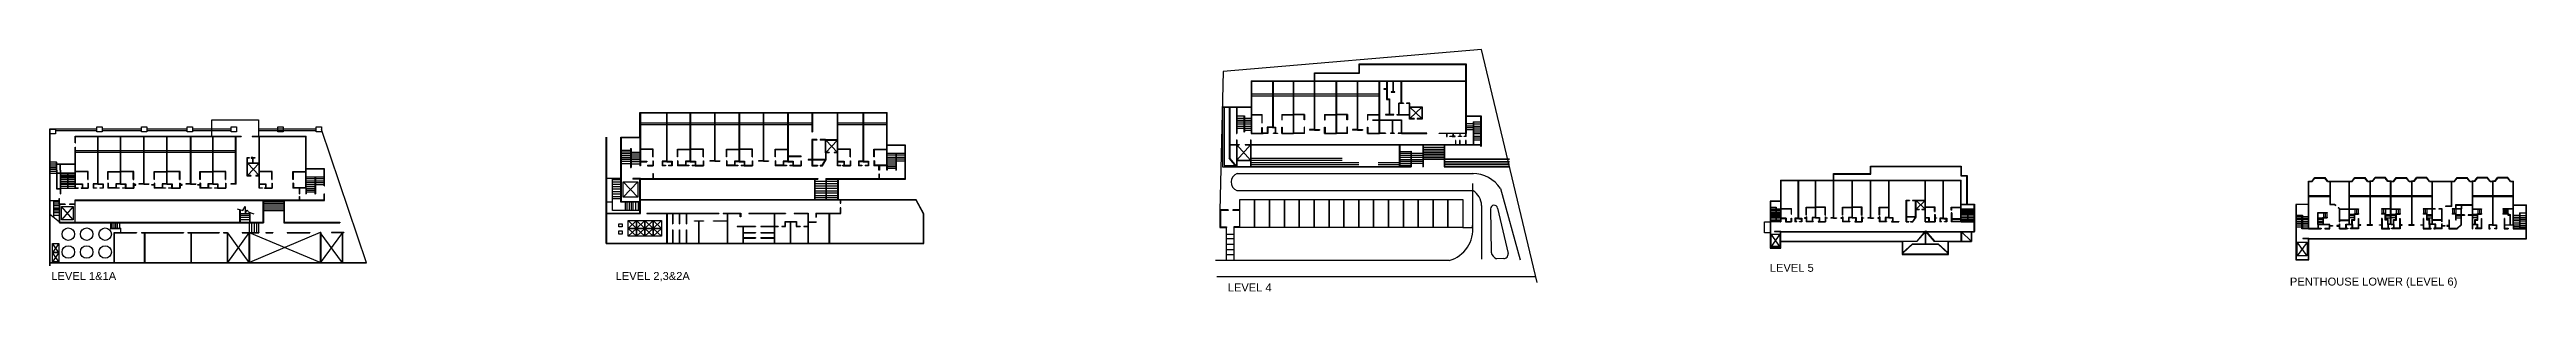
# Model space of a CAD drawing. Extents: x -3977 to 6343, y -1567 to 1206.
# Drawn here: x -1935 to 4343, y 593 to 1206 of the extents above; entities that cross this region are included whole.
import ezdxf

# ---------------------------------------------------------------- set-up
doc = ezdxf.new("R2010")
doc.units = 0
doc.layers.add('MIMIC_SIZE', color=7, linetype='CONTINUOUS')
doc.styles.get("Standard").update_dxf_attribs({"font": 'arial.ttf'})

msp = doc.modelspace()

# ---------------------------------------------------------------- texts
at = {"layer": 'MIMIC_SIZE', "color": 1}
for s, p in [('LEVEL 1&1A', (-1930.738, 622.267)), ('LEVEL 2,3&2A', (-500.315, 622.267)), ('LEVEL 5', (2425.291, 642.969)), ('PENTHOUSE LOWER (LEVEL 6)', (3743.483, 608.113)), ('LEVEL 4', (1051.25, 593.213))]:
    msp.add_text(s, height=20.1755, dxfattribs=at).set_placement(p)

# ---------------------------------------------------------------- linework, layer by layer
at = {"layer": 'MIMIC_SIZE', "color": 1}
for p, q in [((1694.809, 1206.138), (1039.287, 1150.596)), ((1835.463, 615.85), (1694.809, 1206.138)), ((1039.287, 1150.596), (1031.59, 798.691)), ((1270.751, 1127.297), (1270.751, 1147.144)), ((1270.751, 1147.144), (1383.967, 1147.144)), ((1270.751, 1146.044), (1385.067, 1146.044)), ((1271.851, 1127.297), (1271.851, 1147.144)), ((1383.967, 1147.144), (1383.967, 1169.608)), ((1383.967, 1169.608), (1655.325, 1169.608)), ((1383.967, 1168.508), (1655.325, 1168.508)), ((1385.067, 1146.044), (1385.067, 1169.608)), ((1654.225, 1169.608), (1654.225, 1127.297)), ((1655.325, 1169.608), (1655.325, 1127.297)), ((1110.571, 1127.297), (1110.571, 993.267)), ((1110.571, 1127.297), (1655.325, 1127.297)), ((1110.571, 1126.197), (1655.325, 1126.197)), ((1111.671, 1127.297), (1111.671, 993.267)), ((1111.671, 1093.608), (1434.41, 1093.608)), ((1111.671, 1088.51), (1434.41, 1088.51)), ((1164.873, 1127.297), (1164.873, 1009.557)), ((1165.973, 1127.297), (1165.973, 1009.557)), ((1217.172, 1127.297), (1217.172, 993.267)), ((1218.272, 1127.297), (1218.272, 993.267)), ((1270.751, 1002.219), (1270.751, 1127.297)), ((1271.851, 1002.219), (1271.851, 1127.297)), ((1325.628, 1127.297), (1325.628, 993.267)), ((1326.728, 1127.297), (1326.728, 993.267)), ((1379.925, 1002.219), (1379.925, 1126.197)), ((1381.025, 1002.219), (1381.025, 1126.197)), ((1434.41, 1127.297), (1434.41, 993.267)), ((1435.51, 1127.297), (1435.51, 993.267)), ((1453.989, 1106.454), (1446.659, 1106.454)), ((1446.659, 1106.454), (1446.659, 1105.354)), ((1446.659, 1105.354), (1453.989, 1105.354)), ((1453.989, 1127.297), (1453.989, 1079.798)), ((1453.989, 1080.898), (1461.4, 1080.898)), ((1453.989, 1079.798), (1460.3, 1079.798)), ((1455.089, 1127.297), (1455.089, 1079.798)), ((1460.3, 1079.798), (1460.3, 1041.52)), ((1461.4, 1080.898), (1461.4, 1041.52)), ((1469.609, 1099.191), (1465.073, 1099.191)), ((1465.073, 1099.191), (1465.073, 1098.091)), ((1465.073, 1098.091), (1474.886, 1098.091)), ((1469.609, 1126.197), (1469.609, 1099.191)), ((1470.709, 1126.197), (1470.709, 1099.191)), ((1474.886, 1099.191), (1470.709, 1099.191)), ((1474.886, 1098.091), (1474.886, 1099.191)), ((1484.869, 1040.42), (1484.869, 1070.675)), ((1496.923, 1070.675), (1484.869, 1070.675)), ((1496.923, 1069.575), (1484.869, 1069.575)), ((1485.969, 1040.42), (1485.969, 1070.675)), ((1490.382, 1126.197), (1490.382, 1070.675)), ((1491.482, 1126.197), (1491.482, 1070.675)), ((1496.923, 1070.675), (1496.923, 1069.575)), ((1512.982, 1070.675), (1504.088, 1070.675)), ((1504.088, 1070.675), (1504.088, 1069.575)), ((1512.982, 1069.575), (1504.088, 1069.575)), ((1511.882, 1040.42), (1511.882, 1070.675)), ((1512.982, 1040.42), (1512.982, 1070.675)), ((1654.225, 1127.297), (1654.225, 993.267)), ((1655.325, 1127.297), (1655.325, 993.267)), ((-1935.142, 1004.829), (-1935.142, 657.893)), ((-1815.551, 1004.625), (-1935.142, 1004.625)), ((-1934.042, 1004.829), (-1934.042, 657.893)), ((-1702.298, 1004.625), (-1801.579, 1004.625)), ((-1586.343, 1004.625), (-1688.325, 1004.625)), ((-1474.899, 1004.625), (-1572.371, 1004.625)), ((-1523.635, 985.656), (-1523.635, 1028.142)), ((-1523.635, 1028.142), (-1405.294, 1028.142)), ((-1405.294, 1028.142), (-1405.294, 985.656)), ((-1259.534, 1004.625), (-1405.294, 1004.625)), ((-438.6, 984.327), (-438.6, 1047.038)), ((-438.6, 1047.038), (187.826, 1047.038)), ((-438.6, 1045.938), (186.726, 1045.938)), ((-437.5, 1047.038), (-437.5, 911.857)), ((-437.5, 1020.576), (-1.592, 1020.576)), ((-437.5, 1016.246), (-1.592, 1016.246)), ((-370.579, 921.972), (-370.579, 1047.038)), ((-369.479, 921.972), (-369.479, 1047.038)), ((-311.098, 921.972), (-311.098, 1047.038)), ((-309.998, 921.972), (-309.998, 1047.038)), ((-249.153, 923.365), (-249.153, 1047.038)), ((-248.053, 923.365), (-248.053, 1047.038)), ((-186.761, 921.972), (-186.761, 1047.038)), ((-185.661, 921.972), (-185.661, 1047.038)), ((-125.641, 923.365), (-125.641, 1047.038)), ((-124.541, 923.365), (-124.541, 1047.038)), ((-63.413, 921.972), (-63.413, 1047.038)), ((-62.313, 921.972), (-62.313, 1047.038)), ((-2.692, 1045.938), (-2.692, 997.499)), ((-1.592, 1045.938), (-1.592, 997.499)), ((61.746, 911.857), (61.746, 1047.038)), ((61.746, 1020.576), (186.726, 1020.576)), ((61.746, 1016.246), (186.726, 1016.246)), ((62.846, 912.957), (62.846, 1047.038)), ((127.45, 921.972), (127.45, 1047.038)), ((128.55, 921.972), (128.55, 1047.038)), ((186.726, 912.957), (186.726, 1045.938)), ((187.826, 911.857), (187.826, 1047.038)), ((1110.571, 1060.282), (1038.194, 1060.282)), ((1038.194, 1060.282), (1038.194, 908.792)), ((1110.571, 1059.182), (1038.194, 1059.182)), ((1041.982, 1060.282), (1041.982, 912.336)), ((1055.053, 1059.182), (1055.053, 930.705)), ((1056.153, 1059.182), (1056.153, 931.103)), ((1073.307, 1060.282), (1073.307, 993.267)), ((1074.407, 1060.282), (1074.407, 993.267)), ((1074.407, 1038.248), (1092.192, 1038.248)), ((1074.407, 1032.602), (1092.192, 1032.602)), ((1074.407, 1027.155), (1092.192, 1027.155)), ((1074.407, 1022.846), (1092.192, 1022.846)), ((1074.407, 1017.552), (1092.192, 1017.552)), ((1074.407, 1011.927), (1092.192, 1011.927)), ((1074.407, 1006.54), (1092.192, 1006.54)), ((1092.192, 1038.248), (1092.192, 997.23)), ((1092.192, 1038.248), (1093.292, 1038.248)), ((1093.292, 1038.248), (1093.292, 997.23)), ((1093.292, 1032.602), (1110.571, 1032.602)), ((1093.292, 1027.155), (1110.571, 1027.155)), ((1093.292, 1022.846), (1110.571, 1022.846)), ((1093.292, 1017.552), (1110.571, 1017.552)), ((1093.292, 1011.927), (1110.571, 1011.927)), ((1093.292, 1006.54), (1110.571, 1006.54)), ((1110.571, 1041.52), (1138.445, 1041.52)), ((1110.571, 1040.42), (1138.445, 1040.42)), ((1137.345, 1041.52), (1137.345, 1020.174)), ((1137.345, 1020.174), (1138.445, 1020.174)), ((1137.345, 993.267), (1137.345, 1008.546)), ((1137.345, 1008.546), (1138.445, 1008.546)), ((1138.445, 1020.174), (1138.445, 1041.52)), ((1138.445, 1008.546), (1138.445, 993.267)), ((1164.873, 1009.557), (1151.571, 1009.557)), ((1151.571, 1009.557), (1151.571, 994.367)), ((1164.873, 1008.457), (1151.571, 1008.457)), ((1152.671, 1009.557), (1152.671, 993.267)), ((1164.873, 1009.557), (1172.531, 1009.557)), ((1164.873, 1008.457), (1172.531, 1008.457)), ((1171.431, 1009.557), (1171.431, 994.367)), ((1172.531, 1009.557), (1172.531, 994.367)), ((1188.261, 1041.52), (1188.261, 1027.949)), ((1188.261, 1041.52), (1217.172, 1041.52)), ((1188.261, 1040.42), (1217.172, 1040.42)), ((1188.261, 1027.949), (1189.361, 1027.949)), ((1188.261, 993.267), (1188.261, 1009.872)), ((1188.261, 1009.872), (1189.361, 1009.872)), ((1189.361, 1027.949), (1189.361, 1041.52)), ((1189.361, 1009.872), (1189.361, 993.267)), ((1246.084, 1041.52), (1217.172, 1041.52)), ((1246.084, 1040.42), (1217.172, 1040.42)), ((1244.984, 1027.949), (1244.984, 1041.52)), ((1246.084, 1027.949), (1244.984, 1027.949)), ((1246.084, 1009.872), (1244.984, 1009.872)), ((1244.984, 1009.872), (1244.984, 993.267)), ((1246.084, 1041.52), (1246.084, 1027.949)), ((1246.084, 993.267), (1246.084, 1009.872)), ((1296.716, 1041.52), (1296.716, 1027.949)), ((1296.716, 1041.52), (1325.628, 1041.52)), ((1296.716, 1040.42), (1325.628, 1040.42)), ((1296.716, 1027.949), (1297.816, 1027.949)), ((1296.716, 993.267), (1296.716, 1009.872)), ((1296.716, 1009.872), (1297.816, 1009.872)), ((1297.816, 1027.949), (1297.816, 1041.52)), ((1297.816, 1009.872), (1297.816, 993.267)), ((1354.54, 1041.52), (1325.628, 1041.52)), ((1354.54, 1040.42), (1325.628, 1040.42)), ((1353.44, 1027.949), (1353.44, 1041.52)), ((1354.54, 1027.949), (1353.44, 1027.949)), ((1354.54, 1009.872), (1353.44, 1009.872)), ((1353.44, 1009.872), (1353.44, 993.267)), ((1354.54, 1041.52), (1354.54, 1027.949)), ((1354.54, 993.267), (1354.54, 1009.872)), ((1405.499, 1041.52), (1405.499, 1027.949)), ((1405.499, 1041.52), (1434.41, 1041.52)), ((1405.499, 1040.42), (1434.41, 1040.42)), ((1405.499, 1027.949), (1406.599, 1027.949)), ((1405.499, 993.267), (1405.499, 1009.872)), ((1405.499, 1009.872), (1406.599, 1009.872)), ((1406.599, 1027.949), (1406.599, 1041.52)), ((1406.599, 1009.872), (1406.599, 993.267)), ((1418.032, 1027.949), (1491.792, 1027.949)), ((1418.032, 1026.849), (1491.792, 1026.849)), ((1460.3, 1041.52), (1450.712, 1041.52)), ((1450.712, 1041.52), (1450.712, 1040.42)), ((1450.712, 1040.42), (1472.354, 1040.42)), ((1472.354, 1041.52), (1461.4, 1041.52)), ((1468.118, 1027.949), (1468.118, 994.367)), ((1469.218, 1027.949), (1469.218, 994.367)), ((1472.354, 1040.42), (1472.354, 1041.52)), ((1479.989, 1041.52), (1512.982, 1041.52)), ((1479.989, 1041.52), (1479.989, 1040.42)), ((1479.989, 1040.42), (1512.982, 1040.42)), ((1490.692, 1027.949), (1490.692, 993.267)), ((1491.792, 1027.949), (1491.792, 993.267)), ((1511.882, 1030.103), (1511.882, 1040.42)), ((1523.795, 1031.203), (1511.882, 1031.203)), ((1523.795, 1030.103), (1511.882, 1030.103)), ((1512.982, 1061.009), (1544.442, 1061.009)), ((1512.982, 1059.909), (1544.442, 1059.909)), ((1543.342, 1059.909), (1512.982, 1031.203)), ((1543.342, 1031.203), (1512.982, 1059.909)), ((1512.982, 1030.103), (1512.982, 1040.42)), ((1523.795, 1031.203), (1523.795, 1030.103)), ((1544.442, 1031.203), (1531.776, 1031.203)), ((1531.776, 1031.203), (1531.776, 1030.103)), ((1544.442, 1030.103), (1531.776, 1030.103)), ((1543.342, 1061.009), (1543.342, 1030.103)), ((1544.442, 1061.009), (1544.442, 1030.103)), ((1655.325, 1038.537), (1693.342, 1038.537)), ((1655.325, 1037.437), (1693.342, 1037.437)), ((1674.163, 1017.719), (1655.325, 1017.719)), ((1674.163, 1012.278), (1655.325, 1012.278)), ((1674.163, 1007.417), (1655.325, 1007.417)), ((1673.063, 1023.14), (1673.063, 964.388)), ((1673.063, 1023.14), (1692.242, 1023.14)), ((1674.163, 1023.14), (1674.163, 964.388)), ((1674.163, 1017.719), (1692.242, 1017.719)), ((1674.163, 1012.225), (1692.242, 1012.225)), ((1674.163, 1007.496), (1692.242, 1007.496)), ((1692.242, 1038.537), (1692.242, 960.22)), ((1693.342, 1038.537), (1693.342, 960.22)), ((-1934.042, 1000.488), (-1935.142, 1000.488)), ((-1815.551, 1000.284), (-1920.07, 1000.284)), ((-1870.393, 987.03), (-1449.094, 987.03)), ((-1870.393, 969.826), (-1870.393, 987.03)), ((-1870.393, 985.93), (-1449.094, 985.93)), ((-1870.393, 969.826), (-1869.293, 969.826)), ((-1870.393, 854.867), (-1870.393, 959.173)), ((-1870.393, 959.173), (-1869.293, 959.173)), ((-1869.293, 969.826), (-1869.293, 987.03)), ((-1869.293, 854.867), (-1869.293, 959.173)), ((-1869.293, 950.431), (-1463.582, 950.431)), ((-1869.293, 946.101), (-1463.582, 946.101)), ((-1812.577, 864.982), (-1812.577, 987.03)), ((-1811.477, 864.982), (-1811.477, 987.03)), ((-1702.298, 1000.284), (-1801.579, 1000.284)), ((-1755.238, 864.982), (-1755.238, 987.03)), ((-1754.138, 864.982), (-1754.138, 987.03)), ((-1696.425, 864.982), (-1696.425, 987.03)), ((-1695.325, 864.982), (-1695.325, 987.03)), ((-1586.343, 1000.284), (-1688.325, 1000.284)), ((-1637.84, 864.982), (-1637.84, 987.03)), ((-1636.74, 864.982), (-1636.74, 987.03)), ((-1577.565, 864.982), (-1577.565, 987.03)), ((-1576.465, 864.982), (-1576.465, 987.03)), ((-1474.899, 1000.284), (-1572.371, 1000.284)), ((-1521.463, 864.982), (-1521.463, 987.03)), ((-1520.363, 864.982), (-1520.363, 987.03)), ((-1463.582, 864.982), (-1463.582, 987.03)), ((-1462.482, 864.982), (-1462.482, 987.03)), ((-1449.094, 987.03), (-1449.094, 985.93)), ((-1421.862, 987.03), (-1421.862, 985.93)), ((-1421.862, 987.03), (-1284.691, 987.03)), ((-1421.862, 985.93), (-1284.691, 985.93)), ((-1259.534, 1000.284), (-1405.294, 1000.284)), ((-1404.214, 854.867), (-1404.214, 987.03)), ((-1403.114, 855.967), (-1403.114, 987.03)), ((-1285.791, 855.967), (-1285.791, 987.03)), ((-1284.691, 854.867), (-1284.691, 987.03)), ((-1132.024, 665.697), (-1245.561, 1003.485)), ((-523.976, 714.378), (-523.976, 984.327)), ((-522.876, 714.378), (-522.876, 984.327)), ((-486.844, 879.067), (-486.844, 984.327)), ((-486.844, 984.327), (-437.5, 984.327)), ((-486.844, 983.227), (-437.5, 983.227)), ((-485.744, 879.067), (-485.744, 984.327)), ((-462.172, 950.492), (-485.744, 950.492)), ((-462.172, 946.169), (-485.744, 946.169)), ((-462.172, 941.912), (-485.744, 941.912)), ((-462.172, 955.051), (-462.172, 907.27)), ((-462.172, 955.051), (-461.072, 955.051)), ((-461.072, 955.051), (-461.072, 907.27)), ((-461.072, 946.169), (-438.6, 946.169)), ((-461.072, 941.912), (-438.6, 941.912)), ((-438.6, 984.327), (-438.6, 911.857)), ((-405.17, 954.094), (-438.6, 954.094)), ((-405.17, 952.994), (-438.6, 952.994)), ((-406.27, 933.981), (-406.27, 954.094)), ((-405.17, 933.981), (-405.17, 954.094)), ((-343.428, 933.981), (-343.428, 954.094)), ((-343.428, 954.094), (-309.998, 954.094)), ((-343.428, 952.994), (-309.998, 952.994)), ((-342.328, 933.981), (-342.328, 954.094)), ((-277.668, 954.094), (-311.098, 954.094)), ((-277.668, 952.994), (-311.098, 952.994)), ((-278.768, 933.981), (-278.768, 954.094)), ((-277.668, 933.981), (-277.668, 954.094)), ((-219.091, 933.981), (-219.091, 954.094)), ((-219.091, 954.094), (-185.661, 954.094)), ((-219.091, 952.994), (-185.661, 952.994)), ((-217.991, 933.981), (-217.991, 954.094)), ((-153.331, 954.094), (-186.761, 954.094)), ((-153.331, 952.994), (-186.761, 952.994)), ((-154.431, 933.981), (-154.431, 954.094)), ((-153.331, 933.981), (-153.331, 954.094)), ((-95.742, 933.981), (-95.742, 954.094)), ((-95.742, 954.094), (-63.413, 954.094)), ((-95.742, 952.994), (-63.413, 952.994)), ((-94.642, 933.981), (-94.642, 954.094)), ((-2.692, 997.499), (-1.592, 997.499)), ((-2.692, 977.938), (-2.692, 911.857)), ((9.805, 977.938), (-2.692, 977.938)), ((9.805, 976.838), (-2.692, 976.838)), ((-1.592, 977.938), (-1.592, 911.857)), ((9.805, 977.938), (9.805, 976.838)), ((31.522, 977.938), (17.906, 977.938)), ((17.906, 977.938), (17.906, 976.838)), ((31.522, 976.838), (17.906, 976.838)), ((31.522, 944.341), (31.522, 977.938)), ((31.522, 977.938), (61.746, 977.938)), ((31.522, 976.838), (61.746, 976.838)), ((41.041, 945.441), (31.522, 945.441)), ((41.041, 944.341), (31.522, 944.341)), ((31.522, 944.341), (31.522, 926.085)), ((32.622, 944.341), (32.622, 977.938)), ((61.746, 976.838), (32.622, 945.441)), ((61.746, 945.441), (32.622, 976.838)), ((32.622, 944.341), (32.622, 926.085)), ((41.041, 945.441), (41.041, 944.341)), ((61.746, 945.441), (53.432, 945.441)), ((53.432, 945.441), (53.432, 944.341)), ((61.746, 944.341), (53.432, 944.341)), ((95.176, 954.094), (61.746, 954.094)), ((95.176, 952.994), (61.746, 952.994)), ((94.076, 933.981), (94.076, 954.094)), ((95.176, 933.981), (95.176, 954.094)), ((154.396, 933.981), (154.396, 954.094)), ((154.396, 954.094), (187.826, 954.094)), ((154.396, 952.994), (187.826, 952.994)), ((155.496, 933.981), (155.496, 954.094)), ((234.296, 963.948), (187.826, 963.948)), ((233.196, 962.848), (187.826, 962.848)), ((187.826, 943.528), (233.196, 943.528)), ((210.113, 943.528), (210.113, 900.597)), ((211.213, 943.528), (211.213, 900.597)), ((233.196, 877.967), (233.196, 963.948)), ((234.296, 877.967), (234.296, 963.948)), ((1055.053, 977.283), (1056.153, 977.283)), ((1055.053, 965.488), (1079.837, 965.488)), ((1055.053, 964.388), (1079.837, 964.388)), ((1073.307, 993.267), (1074.407, 993.267)), ((1073.307, 977.283), (1073.307, 908.792)), ((1073.307, 977.283), (1074.407, 977.283)), ((1074.407, 977.283), (1074.407, 908.792)), ((1109.075, 964.388), (1074.407, 926.262)), ((1109.075, 926.262), (1074.407, 964.388)), ((1079.837, 965.488), (1079.837, 964.388)), ((1092.192, 997.23), (1093.292, 997.23)), ((1093.292, 1001.781), (1110.571, 1001.781)), ((1095.017, 965.488), (1095.017, 964.388)), ((1095.017, 965.488), (1693.342, 965.488)), ((1095.017, 964.388), (1693.342, 964.388)), ((1109.075, 977.283), (1109.075, 908.792)), ((1109.075, 977.283), (1110.175, 977.283)), ((1110.175, 977.283), (1110.175, 908.792)), ((1110.571, 994.367), (1140.761, 994.367)), ((1110.571, 993.267), (1140.761, 993.267)), ((1151.571, 994.367), (1140.761, 994.367)), ((1152.671, 993.267), (1140.761, 993.267)), ((1167.415, 993.267), (1167.415, 994.367)), ((1171.431, 994.367), (1167.415, 994.367)), ((1177.264, 993.267), (1167.415, 993.267)), ((1172.531, 994.367), (1177.264, 994.367)), ((1177.264, 994.367), (1177.264, 993.267)), ((1188.261, 994.367), (1218.272, 994.367)), ((1188.261, 993.267), (1218.272, 993.267)), ((1246.084, 994.367), (1216.072, 994.367)), ((1246.084, 993.267), (1216.072, 993.267)), ((1271.851, 1003.319), (1258.633, 1003.319)), ((1258.633, 1003.319), (1258.633, 1002.219)), ((1271.851, 1002.219), (1258.633, 1002.219)), ((1270.751, 1003.319), (1283.968, 1003.319)), ((1270.751, 1002.219), (1283.968, 1002.219)), ((1283.968, 1003.319), (1283.968, 1002.219)), ((1296.716, 994.367), (1326.728, 994.367)), ((1296.716, 993.267), (1326.728, 993.267)), ((1354.54, 994.367), (1324.528, 994.367)), ((1354.54, 993.267), (1324.528, 993.267)), ((1381.025, 1003.319), (1367.808, 1003.319)), ((1367.808, 1003.319), (1367.808, 1002.219)), ((1381.025, 1002.219), (1367.808, 1002.219)), ((1379.925, 1003.319), (1393.143, 1003.319)), ((1379.925, 1002.219), (1393.143, 1002.219)), ((1393.143, 1003.319), (1393.143, 1002.219)), ((1405.499, 994.367), (1435.51, 994.367)), ((1405.499, 993.267), (1435.51, 993.267)), ((1451.356, 994.367), (1435.51, 994.367)), ((1451.356, 993.267), (1435.51, 993.267)), ((1451.356, 994.367), (1451.356, 993.267)), ((1463.587, 994.367), (1463.587, 993.267)), ((1468.118, 994.367), (1463.587, 994.367)), ((1473.325, 993.267), (1463.587, 993.267)), ((1473.325, 994.367), (1469.218, 994.367)), ((1473.325, 994.367), (1473.325, 993.267)), ((1491.792, 994.367), (1482.81, 994.367)), ((1482.81, 994.367), (1482.81, 993.267)), ((1491.792, 993.267), (1482.81, 993.267)), ((1486.072, 964.388), (1486.072, 908.792)), ((1487.172, 964.388), (1487.172, 908.792)), ((1487.172, 947.626), (1515.326, 947.626)), ((1487.172, 943.219), (1515.326, 943.219)), ((1555.963, 994.367), (1491.792, 994.367)), ((1491.792, 993.267), (1555.963, 993.267)), ((1515.326, 948.465), (1515.326, 908.792)), ((1515.326, 948.465), (1516.426, 948.465)), ((1516.426, 948.465), (1516.426, 908.792)), ((1516.486, 943.219), (1545.317, 943.219)), ((1545.317, 964.388), (1545.317, 908.792)), ((1546.417, 964.388), (1546.417, 908.792)), ((1546.417, 958.926), (1599.508, 958.926)), ((1546.417, 954.05), (1599.508, 954.05)), ((1546.417, 949.653), (1599.508, 949.653)), ((1546.417, 945.657), (1599.508, 945.657)), ((1555.963, 993.267), (1555.963, 994.367)), ((1586.881, 993.267), (1586.881, 994.367)), ((1586.881, 994.367), (1655.325, 994.367)), ((1655.325, 993.267), (1586.881, 993.267)), ((1599.508, 964.388), (1599.508, 908.792)), ((1600.608, 964.388), (1600.608, 908.792)), ((1605.922, 993.267), (1605.922, 985.58)), ((1605.922, 985.58), (1607.022, 985.58)), ((1607.022, 985.58), (1607.022, 993.267)), ((1614.476, 985.58), (1614.476, 986.68)), ((1614.476, 986.68), (1621.975, 986.68)), ((1621.975, 985.58), (1614.476, 985.58)), ((1627.816, 986.68), (1620.316, 986.68)), ((1620.316, 985.58), (1627.816, 985.58)), ((1621.975, 993.267), (1621.975, 985.58)), ((1621.975, 985.58), (1623.075, 985.58)), ((1623.075, 985.58), (1623.075, 993.267)), ((1627.816, 985.58), (1627.816, 986.68)), ((1629.369, 975.709), (1628.269, 975.709)), ((1628.269, 975.709), (1628.269, 965.488)), ((1629.369, 965.488), (1629.369, 975.709)), ((1636.159, 985.58), (1636.159, 986.68)), ((1636.159, 986.68), (1643.658, 986.68)), ((1643.658, 985.58), (1636.159, 985.58)), ((1639.966, 975.709), (1638.866, 975.709)), ((1638.866, 975.709), (1638.866, 965.488)), ((1639.181, 993.267), (1639.181, 985.58)), ((1639.966, 965.488), (1639.966, 975.709)), ((1640.281, 985.58), (1640.281, 993.267)), ((1643.658, 986.68), (1643.658, 985.58)), ((1650.182, 985.58), (1650.182, 986.68)), ((1650.182, 986.68), (1655.325, 986.68)), ((1655.325, 985.58), (1650.182, 985.58)), ((1654.225, 993.267), (1654.225, 985.58)), ((1655.325, 975.709), (1654.225, 975.709)), ((1654.225, 975.709), (1654.225, 965.488)), ((1674.163, 1002.702), (1655.325, 1002.702)), ((1655.325, 985.58), (1655.325, 993.267)), ((1655.325, 965.488), (1655.325, 975.709)), ((1674.163, 1002.581), (1692.242, 1002.581)), ((1674.163, 997.954), (1692.242, 997.954)), ((1674.163, 993.689), (1692.242, 993.689)), ((1674.163, 987.039), (1692.242, 987.039)), ((1674.163, 982.466), (1692.242, 982.466)), ((1674.163, 977.478), (1692.242, 977.478)), ((-1917.679, 920.736), (-1934.042, 920.736)), ((-1917.679, 916.09), (-1934.042, 916.09)), ((-1917.679, 911.062), (-1934.042, 911.062)), ((-1917.679, 906.416), (-1934.042, 906.416)), ((-1917.679, 902.074), (-1934.042, 902.074)), ((-1917.679, 897.047), (-1934.042, 897.047)), ((-1917.679, 892.248), (-1934.042, 892.248)), ((-1917.679, 900.919), (-1917.679, 920.736)), ((-1917.679, 920.736), (-1916.579, 920.736)), ((-1917.679, 900.919), (-1917.679, 853.102)), ((-1916.579, 900.919), (-1916.579, 920.736)), ((-1916.579, 916.496), (-1870.393, 916.496)), ((-1916.579, 915.396), (-1870.393, 915.396)), ((-1916.579, 900.919), (-1916.579, 854.202)), ((-1916.579, 893.8), (-1908.212, 893.8)), ((-1916.579, 892.7), (-1908.212, 892.7)), ((-1908.212, 900.919), (-1908.212, 916.496)), ((-1908.212, 900.919), (-1908.212, 840.218)), ((-1908.212, 893.8), (-1870.393, 893.8)), ((-1908.212, 892.7), (-1870.393, 892.7)), ((-1907.112, 900.919), (-1907.112, 916.496)), ((-1907.112, 900.919), (-1907.112, 840.218)), ((-1907.112, 889.019), (-1870.393, 889.019)), ((-1907.112, 885.723), (-1870.393, 885.723)), ((-1907.112, 881.678), (-1870.393, 881.678)), ((-1889.177, 854.98), (-1889.177, 892.7)), ((-1888.281, 854.98), (-1888.281, 892.7)), ((-1836.964, 897.104), (-1870.393, 897.104)), ((-1836.964, 896.004), (-1870.393, 896.004)), ((-1838.064, 876.991), (-1838.064, 897.104)), ((-1836.964, 876.991), (-1836.964, 897.104)), ((-1787.568, 876.991), (-1787.568, 897.104)), ((-1787.568, 897.104), (-1754.138, 897.104)), ((-1787.568, 896.004), (-1754.138, 896.004)), ((-1786.468, 876.991), (-1786.468, 897.104)), ((-1721.809, 897.104), (-1755.238, 897.104)), ((-1721.809, 896.004), (-1755.238, 896.004)), ((-1722.909, 876.991), (-1722.909, 897.104)), ((-1721.809, 876.991), (-1721.809, 897.104)), ((-1670.169, 876.991), (-1670.169, 897.104)), ((-1670.169, 897.104), (-1636.74, 897.104)), ((-1670.169, 896.004), (-1636.74, 896.004)), ((-1669.069, 876.991), (-1669.069, 897.104)), ((-1604.41, 897.104), (-1637.84, 897.104)), ((-1604.41, 896.004), (-1637.84, 896.004)), ((-1605.51, 876.991), (-1605.51, 897.104)), ((-1604.41, 876.991), (-1604.41, 897.104)), ((-1553.793, 876.991), (-1553.793, 897.104)), ((-1553.793, 897.104), (-1520.363, 897.104)), ((-1553.793, 896.004), (-1520.363, 896.004)), ((-1552.693, 876.991), (-1552.693, 897.104)), ((-1488.033, 897.104), (-1521.463, 897.104)), ((-1488.033, 896.004), (-1521.463, 896.004)), ((-1489.133, 876.991), (-1489.133, 897.104)), ((-1488.033, 876.991), (-1488.033, 897.104)), ((-1434.438, 919.118), (-1434.438, 932.232)), ((-1434.438, 932.232), (-1429.314, 932.232)), ((-1429.314, 931.132), (-1434.438, 931.132)), ((-1434.438, 885.521), (-1434.438, 919.118)), ((-1434.438, 919.118), (-1404.214, 919.118)), ((-1434.438, 918.018), (-1404.214, 918.018)), ((-1424.919, 886.621), (-1434.438, 886.621)), ((-1424.919, 885.521), (-1434.438, 885.521)), ((-1433.338, 919.118), (-1433.338, 932.232)), ((-1433.338, 885.521), (-1433.338, 919.118)), ((-1404.214, 918.018), (-1433.338, 886.621)), ((-1404.214, 886.621), (-1433.338, 918.018)), ((-1429.314, 932.232), (-1429.314, 931.132)), ((-1424.919, 886.621), (-1424.919, 885.521)), ((-1420.112, 932.232), (-1423.84, 932.232)), ((-1423.84, 932.232), (-1423.84, 931.132)), ((-1423.84, 931.132), (-1420.112, 931.132)), ((-1420.112, 919.118), (-1420.112, 932.232)), ((-1420.112, 932.232), (-1414.988, 932.232)), ((-1414.988, 931.132), (-1420.112, 931.132)), ((-1419.012, 919.118), (-1419.012, 932.232)), ((-1414.988, 932.232), (-1414.988, 931.132)), ((-1404.214, 886.621), (-1412.528, 886.621)), ((-1412.528, 886.621), (-1412.528, 885.521)), ((-1404.214, 885.521), (-1412.528, 885.521)), ((-1370.784, 897.104), (-1404.214, 897.104)), ((-1370.784, 896.004), (-1404.214, 896.004)), ((-1371.884, 876.991), (-1371.884, 897.104)), ((-1370.784, 876.991), (-1370.784, 897.104)), ((-1318.121, 876.991), (-1318.121, 897.104)), ((-1318.121, 897.104), (-1284.691, 897.104)), ((-1318.121, 896.004), (-1284.691, 896.004)), ((-1317.021, 876.991), (-1317.021, 897.104)), ((-1238.222, 904.203), (-1284.691, 904.203)), ((-1239.322, 903.103), (-1284.691, 903.103)), ((-1284.691, 883.783), (-1239.322, 883.783)), ((-1284.691, 879.454), (-1262.405, 879.454)), ((-1262.405, 883.783), (-1262.405, 840.851)), ((-1261.305, 883.783), (-1261.305, 840.851)), ((-1261.305, 879.454), (-1239.322, 879.454)), ((-1239.322, 860.682), (-1239.322, 904.203)), ((-1238.222, 860.682), (-1238.222, 904.203)), ((-485.744, 879.067), (-522.876, 879.067)), ((-508.201, 798.485), (-508.201, 879.067)), ((-486.844, 819.443), (-486.844, 879.067)), ((-462.172, 936.768), (-485.744, 936.768)), ((-462.172, 931.802), (-485.744, 931.802)), ((-462.172, 927.9), (-485.744, 927.9)), ((-462.172, 922.756), (-485.744, 922.756)), ((-462.172, 916.903), (-485.744, 916.903)), ((-485.744, 820.543), (-485.744, 879.067)), ((-462.172, 907.27), (-461.072, 907.27)), ((-461.072, 936.768), (-438.6, 936.768)), ((-461.072, 931.802), (-438.6, 931.802)), ((-461.072, 927.9), (-438.6, 927.9)), ((-461.072, 922.756), (-438.6, 922.756)), ((-461.072, 916.903), (-438.6, 916.903)), ((-437.5, 879.067), (-456.565, 879.067)), ((-456.565, 879.067), (-456.565, 877.967)), ((-438.6, 923.072), (-421.429, 923.072)), ((-438.6, 921.972), (-421.429, 921.972)), ((-437.5, 911.857), (-438.6, 911.857)), ((-438.6, 790.351), (-438.6, 879.067)), ((-437.5, 790.351), (-437.5, 879.067)), ((-437.5, 879.067), (12.647, 879.067)), ((-421.429, 923.072), (-421.429, 921.972)), ((-419.352, 912.957), (-405.17, 912.957)), ((-419.352, 912.957), (-419.352, 911.857)), ((-419.352, 911.857), (-405.17, 911.857)), ((-406.27, 933.981), (-405.17, 933.981)), ((-406.27, 924.498), (-405.17, 924.498)), ((-406.27, 924.498), (-406.27, 911.857)), ((-406.27, 924.498), (-405.17, 924.498)), ((-406.27, 891.708), (-405.17, 891.708)), ((-406.27, 891.708), (-406.27, 879.067)), ((-406.27, 891.708), (-405.17, 891.708)), ((-405.17, 924.498), (-405.17, 911.857)), ((-405.17, 891.708), (-405.17, 879.067)), ((-369.479, 923.072), (-382.697, 923.072)), ((-382.697, 923.072), (-382.697, 911.857)), ((-369.479, 921.972), (-382.697, 921.972)), ((-374.095, 911.857), (-382.697, 911.857)), ((-381.597, 923.072), (-381.597, 911.857)), ((-381.597, 912.957), (-374.095, 912.957)), ((-374.095, 912.957), (-374.095, 911.857)), ((-370.579, 923.072), (-357.361, 923.072)), ((-370.579, 921.972), (-357.361, 921.972)), ((-365.963, 912.957), (-358.461, 912.957)), ((-365.963, 912.957), (-365.963, 911.857)), ((-357.361, 911.857), (-365.963, 911.857)), ((-358.461, 923.072), (-358.461, 911.857)), ((-357.361, 923.072), (-357.361, 911.857)), ((-342.328, 933.981), (-343.428, 933.981)), ((-343.428, 924.498), (-343.428, 911.857)), ((-342.328, 924.498), (-343.428, 924.498)), ((-322.116, 912.957), (-343.428, 912.957)), ((-322.116, 911.857), (-343.428, 911.857)), ((-342.328, 924.498), (-342.328, 911.857)), ((-309.998, 923.072), (-323.216, 923.072)), ((-323.216, 923.072), (-323.216, 911.857)), ((-309.998, 921.972), (-323.216, 921.972)), ((-322.116, 923.072), (-322.116, 911.857)), ((-322.116, 912.957), (-314.614, 912.957)), ((-314.614, 911.857), (-322.116, 911.857)), ((-314.614, 912.957), (-314.614, 911.857)), ((-311.098, 923.072), (-297.88, 923.072)), ((-311.098, 921.972), (-297.88, 921.972)), ((-306.482, 912.957), (-298.98, 912.957)), ((-306.482, 912.957), (-306.482, 911.857)), ((-298.98, 911.857), (-306.482, 911.857)), ((-298.98, 923.072), (-298.98, 911.857)), ((-298.98, 912.957), (-277.668, 912.957)), ((-298.98, 911.857), (-277.668, 911.857)), ((-297.88, 923.072), (-297.88, 911.857)), ((-278.768, 933.981), (-277.668, 933.981)), ((-278.768, 924.498), (-277.668, 924.498)), ((-278.768, 924.498), (-278.768, 911.857)), ((-278.768, 924.498), (-277.668, 924.498)), ((-277.668, 924.498), (-277.668, 911.857)), ((-248.053, 924.465), (-261.271, 924.465)), ((-261.271, 924.465), (-261.271, 923.365)), ((-248.053, 923.365), (-261.271, 923.365)), ((-249.153, 924.465), (-235.935, 924.465)), ((-249.153, 923.365), (-235.935, 923.365)), ((-235.935, 924.465), (-235.935, 923.365)), ((-217.991, 933.981), (-219.091, 933.981)), ((-219.091, 924.498), (-219.091, 911.857)), ((-217.991, 924.498), (-219.091, 924.498)), ((-197.779, 912.957), (-219.091, 912.957)), ((-197.779, 911.857), (-219.091, 911.857)), ((-217.991, 924.498), (-217.991, 911.857)), ((-185.661, 923.072), (-198.879, 923.072)), ((-198.879, 923.072), (-198.879, 911.857)), ((-185.661, 921.972), (-198.879, 921.972)), ((-197.779, 923.072), (-197.779, 911.857)), ((-197.779, 912.957), (-190.277, 912.957)), ((-190.277, 911.857), (-197.779, 911.857)), ((-190.277, 912.957), (-190.277, 911.857)), ((-186.761, 923.072), (-173.543, 923.072)), ((-186.761, 921.972), (-173.543, 921.972)), ((-182.145, 912.957), (-174.643, 912.957)), ((-182.145, 912.957), (-182.145, 911.857)), ((-174.643, 911.857), (-182.145, 911.857)), ((-174.643, 923.072), (-174.643, 911.857)), ((-174.643, 912.957), (-153.331, 912.957)), ((-174.643, 911.857), (-153.331, 911.857)), ((-173.543, 923.072), (-173.543, 911.857)), ((-154.431, 933.981), (-153.331, 933.981)), ((-154.431, 924.498), (-153.331, 924.498)), ((-154.431, 924.498), (-154.431, 911.857)), ((-154.431, 924.498), (-153.331, 924.498)), ((-153.331, 924.498), (-153.331, 911.857)), ((-124.541, 924.465), (-137.759, 924.465)), ((-137.759, 924.465), (-137.759, 923.365)), ((-124.541, 923.365), (-137.759, 923.365)), ((-125.641, 924.465), (-112.423, 924.465)), ((-125.641, 923.365), (-112.423, 923.365)), ((-112.423, 924.465), (-112.423, 923.365)), ((-94.642, 933.981), (-95.742, 933.981)), ((-95.742, 924.498), (-95.742, 911.857)), ((-94.642, 924.498), (-95.742, 924.498)), ((-74.431, 912.957), (-95.742, 912.957)), ((-74.431, 911.857), (-95.742, 911.857)), ((-94.642, 924.498), (-94.642, 911.857)), ((-62.313, 923.072), (-75.531, 923.072)), ((-75.531, 923.072), (-75.531, 911.857)), ((-62.313, 921.972), (-75.531, 921.972)), ((-74.431, 923.072), (-74.431, 911.857)), ((-74.431, 912.957), (-66.929, 912.957)), ((-66.929, 911.857), (-74.431, 911.857)), ((-66.929, 912.957), (-66.929, 911.857)), ((-63.413, 923.072), (-50.195, 923.072)), ((-63.413, 921.972), (-50.195, 921.972)), ((-29.983, 935.763), (-62.313, 935.763)), ((-29.983, 934.663), (-62.313, 934.663)), ((-58.797, 912.957), (-51.295, 912.957)), ((-58.797, 912.957), (-58.797, 911.857)), ((-51.295, 911.857), (-58.797, 911.857)), ((-51.295, 923.072), (-51.295, 911.857)), ((-51.295, 912.957), (-29.983, 912.957)), ((-51.295, 911.857), (-29.983, 911.857)), ((-50.195, 923.072), (-50.195, 911.857)), ((-31.083, 924.498), (-29.983, 924.498)), ((-31.083, 924.498), (-31.083, 911.857)), ((-31.083, 924.498), (-29.983, 924.498)), ((-29.983, 934.663), (-29.983, 935.763)), ((-29.983, 924.498), (-29.983, 911.857)), ((32.622, 927.185), (-12.303, 927.185)), ((-12.303, 927.185), (-12.303, 926.085)), ((32.622, 926.085), (-12.303, 926.085)), ((-2.692, 912.957), (11.584, 912.957)), ((-2.692, 911.857), (11.584, 911.857)), ((11.584, 912.957), (11.584, 911.857)), ((12.647, 879.067), (12.647, 877.967)), ((18.018, 912.957), (18.018, 911.857)), ((18.018, 912.957), (23.544, 912.957)), ((18.018, 911.857), (24.17, 911.857)), ((23.544, 912.957), (31.676, 926.647)), ((24.17, 911.857), (32.622, 926.085)), ((32.412, 879.067), (32.412, 825.412)), ((32.412, 879.067), (234.296, 879.067)), ((33.512, 879.067), (33.512, 825.412)), ((61.746, 923.072), (78.917, 923.072)), ((61.746, 921.972), (78.917, 921.972)), ((70.869, 911.857), (61.746, 911.857)), ((62.846, 912.957), (70.869, 912.957)), ((70.869, 911.857), (70.869, 912.957)), ((75.508, 912.957), (77.817, 912.957)), ((75.508, 911.857), (75.508, 912.957)), ((75.508, 911.857), (95.176, 911.857)), ((77.817, 923.072), (77.817, 912.957)), ((78.917, 923.072), (78.917, 911.857)), ((78.917, 912.957), (95.176, 912.957)), ((94.076, 933.981), (95.176, 933.981)), ((94.076, 924.498), (95.176, 924.498)), ((94.076, 924.498), (94.076, 911.857)), ((94.076, 924.498), (95.176, 924.498)), ((95.176, 924.498), (95.176, 911.857)), ((128.55, 923.072), (115.332, 923.072)), ((115.332, 923.072), (115.332, 911.857)), ((128.55, 921.972), (115.332, 921.972)), ((123.933, 911.857), (115.332, 911.857)), ((116.432, 923.072), (116.432, 911.857)), ((116.432, 912.957), (123.933, 912.957)), ((123.933, 912.957), (123.933, 911.857)), ((127.45, 923.072), (140.667, 923.072)), ((127.45, 921.972), (140.667, 921.972)), ((132.066, 912.957), (139.567, 912.957)), ((132.066, 912.957), (132.066, 911.857)), ((140.667, 911.857), (132.066, 911.857)), ((139.567, 923.072), (139.567, 911.857)), ((140.667, 923.072), (140.667, 911.857)), ((155.496, 933.981), (154.396, 933.981)), ((155.496, 924.498), (154.396, 924.498)), ((154.396, 924.498), (154.396, 911.857)), ((155.496, 924.498), (154.396, 924.498)), ((187.826, 912.957), (154.396, 912.957)), ((187.826, 911.857), (154.396, 911.857)), ((155.496, 924.498), (155.496, 911.857)), ((167.261, 900.597), (167.261, 911.857)), ((168.361, 900.597), (167.261, 900.597)), ((168.361, 890.328), (167.261, 890.328)), ((167.261, 890.328), (167.261, 879.067)), ((168.361, 911.857), (168.361, 900.597)), ((168.361, 879.067), (168.361, 890.328)), ((186.726, 900.597), (186.726, 911.857)), ((187.826, 900.597), (186.726, 900.597)), ((187.826, 939.199), (210.113, 939.199)), ((187.826, 933.215), (210.113, 933.215)), ((187.826, 929.013), (210.113, 929.013)), ((187.826, 923.919), (210.113, 923.919)), ((187.826, 919.208), (210.113, 919.208)), ((187.826, 914.115), (210.113, 914.115)), ((187.826, 911.857), (187.826, 900.597)), ((187.826, 909.658), (210.113, 909.658)), ((187.826, 905.711), (210.113, 905.711)), ((210.113, 900.597), (211.213, 900.597)), ((211.213, 939.199), (233.196, 939.199)), ((211.213, 933.215), (233.196, 933.215)), ((211.213, 929.013), (233.196, 929.013)), ((211.213, 923.919), (233.196, 923.919)), ((1038.194, 908.792), (1074.407, 908.792)), ((1041.982, 912.336), (1074.407, 912.336)), ((1073.307, 908.792), (1055.053, 930.705)), ((1074.152, 909.496), (1056.153, 931.103)), ((1072.391, 909.892), (1516.426, 909.892)), ((1073.307, 926.262), (1110.175, 926.262)), ((1073.307, 925.162), (1110.175, 925.162)), ((1073.307, 908.792), (1516.426, 908.792)), ((1075.527, 891.851), (1674.495, 891.851)), ((1110.175, 930.805), (1341.635, 930.805)), ((1110.175, 925.769), (1341.635, 925.769)), ((1110.175, 920.111), (1383.382, 920.111)), ((1110.175, 915.075), (1383.382, 915.075)), ((1432.192, 920.111), (1486.072, 920.111)), ((1432.192, 915.075), (1486.072, 915.075)), ((1487.172, 938.241), (1515.326, 938.241)), ((1487.172, 933.331), (1515.326, 933.331)), ((1487.172, 927.618), (1515.326, 927.618)), ((1487.172, 923.129), (1515.326, 923.129)), ((1487.172, 917.988), (1515.326, 917.988)), ((1487.172, 913.581), (1515.326, 913.581)), ((1516.486, 938.241), (1545.317, 938.241)), ((1516.486, 933.331), (1545.317, 933.331)), ((1516.486, 927.618), (1545.317, 927.618)), ((1516.486, 923.129), (1545.317, 923.129)), ((1516.486, 917.988), (1545.317, 917.988)), ((1545.317, 909.892), (1546.417, 909.892)), ((1545.317, 908.792), (1546.417, 908.792)), ((1546.417, 941.393), (1599.508, 941.393)), ((1546.417, 936.997), (1599.508, 936.997)), ((1546.417, 932.201), (1599.508, 932.201)), ((1546.417, 928.204), (1599.508, 928.204)), ((1599.508, 909.892), (1600.608, 909.892)), ((1599.508, 908.792), (1600.608, 908.792)), ((1600.608, 929.348), (1765.512, 929.348)), ((1600.608, 928.248), (1765.512, 928.248)), ((1600.608, 922.647), (1765.512, 922.647)), ((1600.608, 921.547), (1765.512, 921.547)), ((1600.608, 916.161), (1765.512, 916.161)), ((1600.608, 915.061), (1765.512, 915.061)), ((1600.608, 909.892), (1765.512, 909.892)), ((1600.608, 908.792), (1765.512, 908.792)), ((2586.433, 875.506), (2586.433, 891.738)), ((2586.433, 891.738), (2680.096, 891.738)), ((2586.433, 890.638), (2681.196, 890.638)), ((2587.533, 875.506), (2587.533, 891.738)), ((2680.096, 891.738), (2680.096, 910.645)), ((2680.096, 910.645), (2910.366, 910.645)), ((2680.096, 909.545), (2910.366, 909.545)), ((2681.196, 890.638), (2681.196, 910.645)), ((2909.266, 910.645), (2909.266, 886.21)), ((2909.266, 886.21), (2925.046, 886.21)), ((2910.366, 910.645), (2910.366, 887.31)), ((2910.366, 887.31), (2925.046, 887.31)), ((2923.946, 887.31), (2923.946, 814.676)), ((2925.046, 887.31), (2925.046, 814.676)), ((3799.714, 872.929), (3806.477, 881.701)), ((3800.254, 871.829), (3807.018, 880.601)), ((3806.477, 881.701), (3832.642, 881.701)), ((3807.018, 880.601), (3832.101, 880.601)), ((3838.865, 871.829), (3832.101, 880.601)), ((3839.405, 872.929), (3832.642, 881.701)), ((3901.132, 872.929), (3907.896, 881.701)), ((3901.673, 871.829), (3908.437, 880.601)), ((3907.896, 881.701), (3934.06, 881.701)), ((3908.437, 880.601), (3933.52, 880.601)), ((3940.283, 871.829), (3933.52, 880.601)), ((3940.824, 872.929), (3934.06, 881.701)), ((3952.604, 872.929), (3959.367, 881.701)), ((3953.145, 871.829), (3959.908, 880.601)), ((3985.532, 881.701), (3959.367, 881.701)), ((3984.991, 880.601), (3959.908, 880.601)), ((3991.755, 871.829), (3984.991, 880.601)), ((3992.295, 872.929), (3985.532, 881.701)), ((4006.275, 872.929), (4013.039, 881.701)), ((4006.816, 871.829), (4013.579, 880.601)), ((4013.039, 881.701), (4039.203, 881.701)), ((4013.579, 880.601), (4038.662, 880.601)), ((4045.426, 871.829), (4038.662, 880.601)), ((4045.967, 872.929), (4039.203, 881.701)), ((4057.746, 872.929), (4064.51, 881.701)), ((4058.287, 871.829), (4065.051, 880.601)), ((4090.675, 881.701), (4064.51, 881.701)), ((4090.134, 880.601), (4065.051, 880.601)), ((4096.897, 871.829), (4090.134, 880.601)), ((4097.438, 872.929), (4090.675, 881.701)), ((4160.265, 872.929), (4167.029, 881.701)), ((4160.806, 871.829), (4167.569, 880.601)), ((4167.029, 881.701), (4193.193, 881.701)), ((4167.569, 880.601), (4192.652, 880.601)), ((4199.416, 871.829), (4192.652, 880.601)), ((4199.957, 872.929), (4193.193, 881.701)), ((4211.736, 872.929), (4218.5, 881.701)), ((4212.277, 871.829), (4219.041, 880.601)), ((4244.665, 881.701), (4218.5, 881.701)), ((4244.124, 880.601), (4219.041, 880.601)), ((4250.887, 871.829), (4244.124, 880.601)), ((4251.428, 872.929), (4244.665, 881.701)), ((4263.208, 872.929), (4269.971, 881.701)), ((4263.749, 871.829), (4270.512, 880.601)), ((4296.136, 881.701), (4269.971, 881.701)), ((4295.595, 880.601), (4270.512, 880.601)), ((4302.359, 871.829), (4295.595, 880.601)), ((4302.9, 872.929), (4296.136, 881.701)), ((-1909.63, 823.044), (-1935.142, 823.044)), ((-1925.102, 823.044), (-1925.102, 781.98)), ((-1909.63, 819.128), (-1925.102, 819.128)), ((-1917.679, 853.102), (-1908.212, 853.102)), ((-1916.579, 854.202), (-1908.212, 854.202)), ((-1910.73, 813.354), (-1910.73, 828.931)), ((-1910.73, 828.931), (-1909.63, 828.931)), ((-1909.63, 813.354), (-1909.63, 828.931)), ((-1908.212, 840.218), (-1907.112, 840.218)), ((-1907.112, 877.304), (-1870.393, 877.304)), ((-1907.112, 873.034), (-1870.393, 873.034)), ((-1907.112, 868.689), (-1870.393, 868.689)), ((-1907.112, 864.719), (-1870.393, 864.719)), ((-1907.112, 859.999), (-1870.393, 859.999)), ((-1907.112, 854.98), (-1870.393, 854.98)), ((-1870.393, 866.082), (-1851.474, 866.082)), ((-1870.393, 864.982), (-1851.474, 864.982)), ((-1870.393, 855.967), (-1862.972, 855.967)), ((-1870.393, 854.867), (-1862.972, 854.867)), ((-1870.393, 767.454), (-1870.393, 825.101)), ((-1870.393, 825.101), (-1340.284, 825.101)), ((-1870.393, 824.001), (-1870.393, 825.101)), ((-1870.393, 824.001), (-1340.284, 824.001)), ((-1862.972, 855.967), (-1862.972, 854.867)), ((-1855.235, 855.967), (-1836.964, 855.967)), ((-1855.235, 855.967), (-1855.235, 854.867)), ((-1855.235, 854.867), (-1836.964, 854.867)), ((-1852.574, 866.082), (-1852.574, 854.867)), ((-1851.474, 866.082), (-1851.474, 854.867)), ((-1838.064, 876.991), (-1836.964, 876.991)), ((-1838.064, 867.508), (-1838.064, 854.867)), ((-1838.064, 867.508), (-1836.964, 867.508)), ((-1836.964, 867.508), (-1836.964, 854.867)), ((-1811.477, 866.082), (-1824.695, 866.082)), ((-1824.695, 866.082), (-1824.695, 854.867)), ((-1811.477, 864.982), (-1824.695, 864.982)), ((-1816.093, 854.867), (-1824.695, 854.867)), ((-1823.595, 866.082), (-1823.595, 854.867)), ((-1823.595, 855.967), (-1816.093, 855.967)), ((-1816.093, 855.967), (-1816.093, 854.867)), ((-1812.577, 866.082), (-1799.359, 866.082)), ((-1812.577, 864.982), (-1799.359, 864.982)), ((-1807.96, 855.967), (-1800.459, 855.967)), ((-1807.96, 855.967), (-1807.96, 854.867)), ((-1799.359, 854.867), (-1807.96, 854.867)), ((-1800.459, 866.082), (-1800.459, 854.867)), ((-1799.359, 866.082), (-1799.359, 854.867)), ((-1786.468, 876.991), (-1787.568, 876.991)), ((-1787.568, 867.508), (-1787.568, 854.867)), ((-1786.468, 867.508), (-1787.568, 867.508)), ((-1766.256, 855.967), (-1787.568, 855.967)), ((-1766.256, 854.867), (-1787.568, 854.867)), ((-1786.468, 867.508), (-1786.468, 854.867)), ((-1754.138, 866.082), (-1767.356, 866.082)), ((-1767.356, 866.082), (-1767.356, 854.867)), ((-1754.138, 864.982), (-1767.356, 864.982)), ((-1766.256, 866.082), (-1766.256, 854.867)), ((-1766.256, 855.967), (-1758.754, 855.967)), ((-1758.754, 854.867), (-1766.256, 854.867)), ((-1758.754, 855.967), (-1758.754, 854.867)), ((-1755.238, 866.082), (-1742.02, 866.082)), ((-1755.238, 864.982), (-1742.02, 864.982)), ((-1750.622, 855.967), (-1743.12, 855.967)), ((-1750.622, 855.967), (-1750.622, 854.867)), ((-1743.12, 854.867), (-1750.622, 854.867)), ((-1743.12, 866.082), (-1743.12, 854.867)), ((-1743.12, 855.967), (-1721.809, 855.967)), ((-1743.12, 854.867), (-1721.809, 854.867)), ((-1742.02, 866.082), (-1742.02, 854.867)), ((-1722.909, 876.991), (-1721.809, 876.991)), ((-1722.909, 867.508), (-1721.809, 867.508)), ((-1722.909, 867.508), (-1722.909, 854.867)), ((-1722.909, 867.508), (-1721.809, 867.508)), ((-1721.809, 867.508), (-1721.809, 854.867)), ((-1716.459, 863.896), (-1721.809, 863.896)), ((-1721.809, 862.796), (-1716.459, 862.796)), ((-1716.459, 862.796), (-1716.459, 863.896)), ((-1695.325, 866.082), (-1708.543, 866.082)), ((-1708.543, 866.082), (-1708.543, 864.982)), ((-1695.325, 864.982), (-1708.543, 864.982)), ((-1696.425, 866.082), (-1683.208, 866.082)), ((-1696.425, 864.982), (-1683.208, 864.982)), ((-1683.208, 866.082), (-1683.208, 864.982)), ((-1675.519, 862.796), (-1675.519, 863.896)), ((-1675.519, 863.896), (-1670.169, 863.896)), ((-1670.169, 862.796), (-1675.519, 862.796)), ((-1669.069, 876.991), (-1670.169, 876.991)), ((-1670.169, 867.508), (-1670.169, 854.867)), ((-1669.069, 867.508), (-1670.169, 867.508)), ((-1648.858, 855.967), (-1670.169, 855.967)), ((-1648.858, 854.867), (-1670.169, 854.867)), ((-1669.069, 867.508), (-1669.069, 854.867)), ((-1636.74, 866.082), (-1649.958, 866.082)), ((-1649.958, 866.082), (-1649.958, 854.867)), ((-1636.74, 864.982), (-1649.958, 864.982)), ((-1648.858, 866.082), (-1648.858, 854.867)), ((-1648.858, 855.967), (-1641.356, 855.967)), ((-1641.356, 854.867), (-1648.858, 854.867)), ((-1641.356, 855.967), (-1641.356, 854.867)), ((-1637.84, 866.082), (-1624.622, 866.082)), ((-1637.84, 864.982), (-1624.622, 864.982)), ((-1633.223, 855.967), (-1625.722, 855.967)), ((-1633.223, 855.967), (-1633.223, 854.867)), ((-1625.722, 854.867), (-1633.223, 854.867)), ((-1625.722, 866.082), (-1625.722, 854.867)), ((-1625.722, 855.967), (-1604.41, 855.967)), ((-1625.722, 854.867), (-1604.41, 854.867)), ((-1624.622, 866.082), (-1624.622, 854.867)), ((-1605.51, 876.991), (-1604.41, 876.991)), ((-1605.51, 867.508), (-1604.41, 867.508)), ((-1605.51, 867.508), (-1605.51, 854.867)), ((-1605.51, 867.508), (-1604.41, 867.508)), ((-1604.41, 867.508), (-1604.41, 854.867)), ((-1599.06, 863.896), (-1604.41, 863.896)), ((-1604.41, 862.796), (-1599.06, 862.796)), ((-1599.06, 862.796), (-1599.06, 863.896)), ((-1576.465, 866.082), (-1589.683, 866.082)), ((-1589.683, 866.082), (-1589.683, 864.982)), ((-1576.465, 864.982), (-1589.683, 864.982)), ((-1577.565, 866.082), (-1564.347, 866.082)), ((-1577.565, 864.982), (-1564.347, 864.982)), ((-1564.347, 866.082), (-1564.347, 864.982)), ((-1559.142, 862.796), (-1559.142, 863.896)), ((-1559.142, 863.896), (-1553.793, 863.896)), ((-1553.793, 862.796), (-1559.142, 862.796)), ((-1552.693, 876.991), (-1553.793, 876.991)), ((-1553.793, 867.508), (-1553.793, 854.867)), ((-1552.693, 867.508), (-1553.793, 867.508)), ((-1532.481, 855.967), (-1553.793, 855.967)), ((-1532.481, 854.867), (-1553.793, 854.867)), ((-1552.693, 867.508), (-1552.693, 854.867)), ((-1520.363, 866.082), (-1533.581, 866.082)), ((-1533.581, 866.082), (-1533.581, 854.867)), ((-1520.363, 864.982), (-1533.581, 864.982)), ((-1532.481, 866.082), (-1532.481, 854.867)), ((-1532.481, 855.967), (-1524.979, 855.967)), ((-1524.979, 854.867), (-1532.481, 854.867)), ((-1524.979, 855.967), (-1524.979, 854.867)), ((-1521.463, 866.082), (-1508.245, 866.082)), ((-1521.463, 864.982), (-1508.245, 864.982)), ((-1516.847, 855.967), (-1509.345, 855.967)), ((-1516.847, 855.967), (-1516.847, 854.867)), ((-1509.345, 854.867), (-1516.847, 854.867)), ((-1509.345, 866.082), (-1509.345, 854.867)), ((-1509.345, 855.967), (-1488.033, 855.967)), ((-1509.345, 854.867), (-1488.033, 854.867)), ((-1508.245, 866.082), (-1508.245, 854.867)), ((-1489.133, 876.991), (-1488.033, 876.991)), ((-1489.133, 867.508), (-1488.033, 867.508)), ((-1489.133, 867.508), (-1489.133, 854.867)), ((-1489.133, 867.508), (-1488.033, 867.508)), ((-1488.033, 867.508), (-1488.033, 854.867)), ((-1462.482, 866.082), (-1475.7, 866.082)), ((-1475.7, 866.082), (-1475.7, 864.982)), ((-1462.482, 864.982), (-1475.7, 864.982)), ((-1404.214, 866.082), (-1387.043, 866.082)), ((-1404.214, 864.982), (-1387.043, 864.982)), ((-1395.091, 854.867), (-1404.214, 854.867)), ((-1403.114, 855.967), (-1395.091, 855.967)), ((-1395.091, 854.867), (-1395.091, 855.967)), ((-1394.191, 825.101), (-1394.191, 767.454)), ((-1393.091, 825.101), (-1393.091, 767.454)), ((-1393.091, 820.786), (-1341.384, 820.786)), ((-1393.091, 816.823), (-1341.384, 816.823)), ((-1390.452, 855.967), (-1388.143, 855.967)), ((-1390.452, 854.867), (-1390.452, 855.967)), ((-1390.452, 854.867), (-1370.784, 854.867)), ((-1388.143, 866.082), (-1388.143, 855.967)), ((-1387.043, 866.082), (-1387.043, 854.867)), ((-1387.043, 855.967), (-1370.784, 855.967)), ((-1371.884, 876.991), (-1370.784, 876.991)), ((-1371.884, 867.508), (-1370.784, 867.508)), ((-1371.884, 867.508), (-1371.884, 854.867)), ((-1371.884, 867.508), (-1370.784, 867.508)), ((-1370.784, 867.508), (-1370.784, 854.867)), ((-1341.384, 825.101), (-1341.384, 767.454)), ((-1340.284, 825.101), (-1340.284, 767.454)), ((-1340.284, 825.101), (-1238.222, 825.101)), ((-1340.284, 824.001), (-1238.222, 824.001)), ((-1317.021, 876.991), (-1318.121, 876.991)), ((-1317.021, 867.508), (-1318.121, 867.508)), ((-1318.121, 867.508), (-1318.121, 854.867)), ((-1317.021, 867.508), (-1318.121, 867.508)), ((-1284.691, 855.967), (-1318.121, 855.967)), ((-1284.691, 854.867), (-1318.121, 854.867)), ((-1317.021, 867.508), (-1317.021, 854.867)), ((-1302.466, 854.867), (-1302.466, 840.851)), ((-1302.466, 840.851), (-1301.366, 840.851)), ((-1302.466, 833.378), (-1301.366, 833.378)), ((-1302.466, 833.378), (-1302.466, 825.101)), ((-1301.366, 854.867), (-1301.366, 840.851)), ((-1301.366, 833.378), (-1301.366, 825.101)), ((-1285.791, 854.867), (-1285.791, 840.851)), ((-1285.791, 840.851), (-1284.691, 840.851)), ((-1284.691, 873.469), (-1262.405, 873.469)), ((-1284.691, 869.267), (-1262.405, 869.267)), ((-1284.691, 864.174), (-1262.405, 864.174)), ((-1284.691, 859.462), (-1262.405, 859.462)), ((-1284.691, 854.867), (-1284.691, 840.851)), ((-1284.691, 854.369), (-1262.405, 854.369)), ((-1284.691, 849.913), (-1262.405, 849.913)), ((-1284.691, 845.965), (-1262.405, 845.965)), ((-1262.405, 840.851), (-1261.305, 840.851)), ((-1261.305, 873.469), (-1239.322, 873.469)), ((-1261.305, 869.267), (-1239.322, 869.267)), ((-1261.305, 864.174), (-1239.322, 864.174)), ((-1239.322, 860.682), (-1238.222, 860.682)), ((-1239.322, 825.101), (-1239.322, 840.841)), ((-1239.322, 840.841), (-1238.222, 840.841)), ((-1238.222, 824.001), (-1238.222, 840.841)), ((-508.201, 819.443), (-522.876, 819.443)), ((-486.844, 876.431), (-508.201, 876.431)), ((-486.844, 870.475), (-508.201, 870.475)), ((-486.844, 863.988), (-508.201, 863.988)), ((-486.844, 858.244), (-508.201, 858.244)), ((-486.844, 852.482), (-508.201, 852.482)), ((-486.844, 845.569), (-508.201, 845.569)), ((-486.844, 839.506), (-508.201, 839.506)), ((-486.844, 833.125), (-508.201, 833.125)), ((-486.844, 827.701), (-508.201, 827.701)), ((-438.6, 819.443), (-486.844, 819.443)), ((-438.6, 820.543), (-485.744, 820.543)), ((-444.063, 870.658), (-481.269, 832.374)), ((-444.063, 832.374), (-481.269, 870.658)), ((-476.457, 819.443), (-476.457, 798.485)), ((-471.899, 819.443), (-471.899, 798.485)), ((-466.327, 819.443), (-466.327, 798.485)), ((-461.262, 819.443), (-461.262, 798.485)), ((-437.5, 877.967), (-456.565, 877.967)), ((-456.366, 819.443), (-456.366, 798.485)), ((-449.613, 819.443), (-449.613, 798.485)), ((-443.366, 819.443), (-443.366, 798.485)), ((-437.5, 877.967), (12.647, 877.967)), ((261.758, 825.412), (-437.5, 825.412)), ((261.102, 824.312), (-437.5, 824.312)), ((3.822, 877.967), (3.822, 825.412)), ((4.922, 877.967), (4.922, 825.412)), ((4.922, 872.399), (32.412, 872.399)), ((4.922, 866.431), (32.412, 866.431)), ((4.922, 860.662), (32.412, 860.662)), ((4.922, 854.794), (32.412, 854.794)), ((4.922, 848.13), (32.412, 848.13)), ((4.922, 842.759), (32.412, 842.759)), ((4.922, 836.492), (32.412, 836.492)), ((4.922, 831.022), (32.412, 831.022)), ((32.412, 877.967), (234.296, 877.967)), ((33.512, 872.399), (62.506, 872.399)), ((33.512, 866.431), (62.506, 866.431)), ((33.512, 860.662), (62.506, 860.662)), ((33.512, 854.794), (62.506, 854.794)), ((33.512, 848.13), (62.506, 848.13)), ((33.512, 842.759), (62.506, 842.759)), ((33.512, 836.492), (62.506, 836.492)), ((33.512, 831.022), (62.506, 831.022)), ((62.506, 877.967), (62.506, 825.412)), ((63.606, 877.967), (63.606, 825.412)), ((69.123, 824.312), (69.123, 816.888)), ((69.123, 816.888), (70.223, 816.888)), ((70.223, 816.888), (70.223, 824.312)), ((279.859, 789.572), (261.102, 824.312)), ((280.959, 789.85), (261.758, 825.412)), ((1074.278, 848.912), (1672.405, 848.912)), ((1672.405, 755.528), (1672.405, 867)), ((1742.48, 853.867), (1792.627, 673.422)), ((2452.242, 822.132), (2425.903, 822.132)), ((2425.903, 822.132), (2425.903, 769.633)), ((2452.242, 821.032), (2425.903, 821.032)), ((2427.003, 822.132), (2427.003, 769.633)), ((2452.242, 875.506), (2452.242, 769.633)), ((2452.242, 875.506), (2910.366, 875.506)), ((2452.242, 874.406), (2910.366, 874.406)), ((2453.342, 875.506), (2453.342, 769.633)), ((2496.564, 875.506), (2496.564, 778.658)), ((2497.664, 875.506), (2497.664, 778.658)), ((2541.17, 779.748), (2541.17, 875.506)), ((2542.27, 779.748), (2542.27, 875.506)), ((2586.433, 778.832), (2586.433, 875.506)), ((2587.533, 778.832), (2587.533, 875.506)), ((2633.67, 779.748), (2633.67, 875.506)), ((2634.77, 779.748), (2634.77, 875.506)), ((2680.096, 778.832), (2680.096, 875.506)), ((2681.196, 778.832), (2681.196, 875.506)), ((2726.804, 779.748), (2726.804, 875.506)), ((2727.904, 779.748), (2727.904, 875.506)), ((2771.106, 769.633), (2771.106, 824.359)), ((2771.106, 824.359), (2779.071, 824.359)), ((2771.106, 823.259), (2779.071, 823.259)), ((2772.206, 769.633), (2772.206, 824.359)), ((2772.206, 779.748), (2772.206, 824.359)), ((2779.071, 824.359), (2779.071, 823.259)), ((2786.966, 824.359), (2786.966, 823.259)), ((2786.966, 824.359), (2819.782, 824.359)), ((2786.966, 823.259), (2819.782, 823.259)), ((2794.731, 780.109), (2794.731, 824.359)), ((2795.831, 781.817), (2795.831, 824.359)), ((2818.682, 823.259), (2795.831, 802.053)), ((2818.682, 802.047), (2795.831, 823.259)), ((2818.682, 769.633), (2818.682, 875.506)), ((2819.782, 769.633), (2819.782, 875.506)), ((2863.804, 875.506), (2863.804, 778.658)), ((2864.904, 875.506), (2864.904, 778.658)), ((2909.266, 770.733), (2909.266, 875.506)), ((2910.366, 769.633), (2910.366, 875.506)), ((3790.418, 752.169), (3790.418, 872.929)), ((3790.418, 872.929), (3799.714, 872.929)), ((3790.418, 871.829), (3800.254, 871.829)), ((3791.518, 752.169), (3791.518, 872.929)), ((3791.518, 836.493), (3845.845, 836.493)), ((3791.518, 833.414), (3845.845, 833.414)), ((3838.865, 871.829), (3845.845, 871.829)), ((3839.405, 872.929), (3845.845, 872.929)), ((3844.745, 872.929), (3844.745, 813.649)), ((3845.845, 872.929), (3845.845, 814.749)), ((3845.845, 872.929), (3901.132, 872.929)), ((3845.845, 871.829), (3901.673, 871.829)), ((3893.593, 762.773), (3893.593, 872.929)), ((3893.593, 836.493), (4104.978, 836.493)), ((3893.593, 833.414), (4104.978, 833.414)), ((3894.693, 762.773), (3894.693, 872.929)), ((3940.283, 871.829), (3947.264, 871.829)), ((3940.824, 872.929), (3947.264, 872.929)), ((3946.164, 872.929), (3946.164, 762.271)), ((3952.604, 872.929), (3946.164, 872.929)), ((3953.145, 871.829), (3946.164, 871.829)), ((3947.264, 872.929), (3947.264, 762.271)), ((3999.835, 871.829), (3991.755, 871.829)), ((3999.835, 872.929), (3992.295, 872.929)), ((3998.735, 762.773), (3998.735, 872.929)), ((3998.735, 872.929), (4006.275, 872.929)), ((3998.735, 762.773), (3998.735, 872.929)), ((3998.735, 871.829), (4006.816, 871.829)), ((3999.835, 762.773), (3999.835, 872.929)), ((3999.835, 762.773), (3999.835, 872.929)), ((4045.426, 871.829), (4052.407, 871.829)), ((4045.967, 872.929), (4052.407, 872.929)), ((4051.307, 872.929), (4051.307, 762.271)), ((4057.746, 872.929), (4051.307, 872.929)), ((4058.287, 871.829), (4051.307, 871.829)), ((4052.407, 872.929), (4052.407, 762.271)), ((4096.897, 871.829), (4104.978, 871.829)), ((4097.438, 872.929), (4104.978, 872.929)), ((4103.878, 762.773), (4103.878, 872.929)), ((4104.978, 762.773), (4104.978, 872.929)), ((4104.978, 872.929), (4160.265, 872.929)), ((4104.978, 871.829), (4160.806, 871.829)), ((4152.725, 808.089), (4152.725, 872.929)), ((4153.825, 808.089), (4153.825, 872.929)), ((4199.416, 871.829), (4206.397, 871.829)), ((4199.957, 872.929), (4206.397, 872.929)), ((4205.297, 872.929), (4205.297, 752.169)), ((4211.736, 872.929), (4205.297, 872.929)), ((4212.277, 871.829), (4205.297, 871.829)), ((4205.297, 836.493), (4309.339, 836.493)), ((4205.297, 833.414), (4309.339, 833.414)), ((4206.397, 872.929), (4206.397, 752.169)), ((4250.887, 871.829), (4257.868, 871.829)), ((4251.428, 872.929), (4257.868, 872.929)), ((4256.768, 872.929), (4256.768, 762.271)), ((4263.208, 872.929), (4256.768, 872.929)), ((4263.749, 871.829), (4256.768, 871.829)), ((4257.868, 872.929), (4257.868, 762.271)), ((4302.359, 871.829), (4310.439, 871.829)), ((4302.9, 872.929), (4310.439, 872.929)), ((4309.339, 762.271), (4309.339, 872.929)), ((4310.439, 761.171), (4310.439, 872.929)), ((-1935.142, 790.164), (-1909.63, 769.369)), ((-1909.63, 814.493), (-1925.102, 814.493)), ((-1909.63, 809.858), (-1925.102, 809.858)), ((-1909.63, 804.504), (-1925.102, 804.504)), ((-1909.63, 800.668), (-1925.102, 800.668)), ((-1909.63, 796.832), (-1925.102, 796.832)), ((-1909.63, 792.491), (-1925.102, 792.491)), ((-1909.63, 785.424), (-1925.102, 785.424)), ((-1910.73, 813.354), (-1910.73, 767.454)), ((-1895.158, 814.454), (-1909.63, 814.454)), ((-1895.158, 813.354), (-1909.63, 813.354)), ((-1909.63, 813.354), (-1909.63, 767.454)), ((-1909.63, 768.554), (-1393.091, 768.554)), ((-1909.63, 767.454), (-1393.091, 767.454)), ((-1875.066, 808.616), (-1905.008, 774.922)), ((-1875.066, 774.922), (-1905.008, 808.616)), ((-1895.158, 814.454), (-1895.158, 813.354)), ((-1870.393, 814.454), (-1884.316, 814.454)), ((-1884.316, 814.454), (-1884.316, 813.354)), ((-1870.393, 813.354), (-1884.316, 813.354)), ((-1779.828, 752.645), (-1779.828, 767.454)), ((-1776.227, 752.645), (-1776.227, 767.454)), ((-1771.12, 752.645), (-1771.12, 767.454)), ((-1766.928, 752.645), (-1766.928, 767.454)), ((-1763.058, 752.645), (-1763.058, 767.454)), ((-1757.36, 752.645), (-1757.36, 767.454)), ((-1459.165, 802.793), (-1445.165, 798.561)), ((-1452.593, 768.554), (-1452.593, 800.806)), ((-1451.493, 768.554), (-1451.493, 800.474)), ((-1451.493, 790.996), (-1427.73, 790.996)), ((-1451.493, 786.776), (-1427.73, 786.776)), ((-1451.493, 781.433), (-1427.73, 781.433)), ((-1451.493, 775.726), (-1427.73, 775.726)), ((-1445.165, 798.561), (-1439.657, 808.456)), ((-1439.657, 808.456), (-1439.657, 791.095)), ((-1439.657, 791.095), (-1434.362, 800.286)), ((-1434.362, 800.286), (-1431.826, 794.53)), ((-1431.826, 794.53), (-1417.084, 790.074)), ((-1428.31, 742.574), (-1428.31, 767.454)), ((-1427.73, 768.554), (-1427.73, 793.292)), ((-1426.63, 768.554), (-1426.63, 792.959)), ((-1422.058, 742.574), (-1422.058, 767.454)), ((-1415.984, 742.574), (-1415.984, 767.454)), ((-1410, 742.574), (-1410, 767.454)), ((-1404.551, 742.574), (-1404.551, 767.454)), ((-1393.091, 812.376), (-1341.384, 812.376)), ((-1393.091, 807.543), (-1341.384, 807.543)), ((-1393.091, 802.806), (-1341.384, 802.806)), ((-1393.091, 798.699), (-1341.384, 798.699)), ((-1341.384, 768.554), (-1199.743, 768.554)), ((-1341.384, 767.454), (-1199.743, 767.454)), ((-1199.743, 768.554), (-1199.743, 767.454)), ((-522.876, 791.451), (-437.5, 791.451)), ((-522.876, 790.351), (-437.5, 790.351)), ((-438.6, 798.485), (-508.201, 798.485)), ((-447.73, 772.666), (-468.833, 752.956)), ((-447.73, 752.956), (-468.833, 772.666)), ((-426.627, 772.666), (-447.73, 752.956)), ((-426.627, 752.956), (-447.73, 772.666)), ((-405.523, 772.666), (-426.627, 752.956)), ((-405.523, 752.956), (-426.627, 772.666)), ((-421.367, 791.451), (-238.52, 791.451)), ((-421.367, 791.451), (-421.367, 790.351)), ((-421.367, 790.351), (-238.52, 790.351)), ((-384.42, 772.666), (-405.523, 752.956)), ((-384.42, 752.956), (-405.523, 772.666)), ((-371.152, 791.451), (-371.152, 714.378)), ((-370.052, 791.451), (-370.052, 714.378)), ((-355.972, 791.451), (-355.972, 764.933)), ((-355.972, 764.933), (-354.872, 764.933)), ((-354.872, 791.451), (-354.872, 764.933)), ((-339.386, 791.451), (-339.386, 764.933)), ((-339.386, 764.933), (-338.286, 764.933)), ((-338.286, 791.451), (-338.286, 764.933)), ((-321.394, 791.451), (-321.394, 764.933)), ((-321.394, 764.933), (-320.294, 764.933)), ((-320.294, 791.451), (-320.294, 764.933)), ((-300.6, 771.178), (-300.6, 772.278)), ((-300.6, 772.278), (-277.169, 772.278)), ((-290.229, 771.178), (-300.6, 771.178)), ((-290.229, 771.178), (-290.229, 715.478)), ((-289.129, 771.178), (-289.129, 715.478)), ((-277.169, 771.178), (-289.129, 771.178)), ((-277.169, 772.278), (-277.169, 771.178)), ((-252.019, 771.178), (-252.019, 772.278)), ((-252.019, 772.278), (-216.812, 772.278)), ((-217.912, 771.178), (-252.019, 771.178)), ((-238.52, 791.451), (-238.52, 790.351)), ((-227.492, 791.451), (-227.492, 790.351)), ((-227.492, 791.451), (-183.327, 791.451)), ((-227.492, 790.351), (-183.327, 790.351)), ((-217.912, 791.451), (-217.912, 715.478)), ((-216.812, 791.451), (-216.812, 715.478)), ((-192.095, 758.922), (-146.09, 758.922)), ((-192.095, 758.922), (-192.095, 757.822)), ((-192.095, 757.822), (-146.09, 757.822)), ((-184.427, 782.061), (-184.427, 791.451)), ((-183.327, 782.061), (-184.427, 782.061)), ((-183.327, 791.451), (-183.327, 782.061)), ((-178.206, 758.922), (-178.206, 714.378)), ((-177.106, 758.922), (-177.106, 714.378)), ((-162.716, 791.451), (-162.716, 790.351)), ((-162.716, 791.451), (-69.707, 791.451)), ((-162.716, 790.351), (-69.707, 790.351)), ((-146.09, 758.922), (-146.09, 757.822)), ((-132.332, 758.922), (-132.332, 757.822)), ((-132.332, 758.922), (-87.927, 758.922)), ((-132.332, 757.822), (-87.927, 757.822)), ((-98.794, 791.451), (-98.794, 715.478)), ((-97.694, 791.451), (-97.694, 715.478)), ((-87.927, 758.922), (-87.927, 757.822)), ((-78.911, 758.922), (-69.527, 758.922)), ((-78.911, 758.922), (-78.911, 757.822)), ((-78.911, 757.822), (-69.527, 757.822)), ((-70.627, 757.822), (-70.627, 770.661)), ((-70.627, 770.661), (-41.954, 770.661)), ((-70.627, 769.561), (-41.954, 769.561)), ((-69.707, 791.451), (-69.707, 790.351)), ((-69.527, 757.822), (-69.527, 770.661)), ((-57.967, 770.661), (-57.967, 715.478)), ((-56.867, 770.661), (-56.867, 715.478)), ((-47.37, 791.451), (-47.37, 790.351)), ((-47.37, 791.451), (-11.84, 791.451)), ((-47.37, 790.351), (-11.84, 790.351)), ((-43.054, 770.661), (-43.054, 757.822)), ((-43.054, 758.922), (-32.472, 758.922)), ((-43.054, 757.822), (-32.472, 757.822)), ((-41.954, 770.661), (-41.954, 757.822)), ((-32.472, 758.922), (-32.472, 757.822)), ((-23.655, 758.922), (-23.655, 757.822)), ((-23.655, 758.922), (-11.84, 758.922)), ((-23.655, 757.822), (-11.84, 757.822)), ((-12.94, 791.451), (-12.94, 715.478)), ((-12.94, 769.466), (8.07, 769.466)), ((-12.94, 768.366), (8.07, 768.366)), ((-11.84, 791.451), (-11.84, 715.478)), ((6.97, 791.451), (6.97, 781.36)), ((6.97, 791.451), (69.123, 791.451)), ((6.97, 790.351), (70.223, 790.351)), ((6.97, 781.36), (8.07, 781.36)), ((8.07, 791.451), (8.07, 781.36)), ((8.07, 769.466), (8.07, 768.366)), ((40.474, 791.451), (40.474, 715.478)), ((41.574, 791.451), (41.574, 715.478)), ((70.223, 805.261), (69.123, 805.261)), ((69.123, 805.261), (69.123, 791.451)), ((70.223, 790.351), (70.223, 805.261)), ((279.859, 714.378), (279.859, 789.572)), ((280.959, 714.378), (280.959, 789.85)), ((1052.486, 799.791), (1031.59, 799.791)), ((1031.59, 799.791), (1031.59, 755.528)), ((1052.486, 798.691), (1031.59, 798.691)), ((1031.59, 756.628), (1048.242, 756.628)), ((1031.59, 755.528), (1048.242, 755.528)), ((1032.69, 799.791), (1032.69, 755.528)), ((1046.842, 755.528), (1046.842, 671.596)), ((1048.242, 756.628), (1048.242, 755.528)), ((1052.486, 799.791), (1052.486, 798.691)), ((1081.746, 799.791), (1064.523, 799.791)), ((1064.523, 799.791), (1064.523, 798.691)), ((1081.746, 798.691), (1064.523, 798.691)), ((1081.746, 756.628), (1066.659, 756.628)), ((1066.659, 756.628), (1066.659, 755.528)), ((1081.746, 755.528), (1066.659, 755.528)), ((1067.064, 755.528), (1067.064, 671.596)), ((1081.746, 798.691), (1080.646, 798.691)), ((1080.646, 798.691), (1080.646, 755.528)), ((1647.194, 755.528), (1672.405, 755.528)), ((1694.558, 810.929), (1694.558, 674.654)), ((1717.346, 802.71), (1719.172, 692.518)), ((1735.174, 803.953), (1761.775, 689.098)), ((2411.677, 741.954), (2411.677, 769.633)), ((2411.677, 769.633), (2425.903, 769.633)), ((2452.242, 769.633), (2425.903, 769.633)), ((2425.903, 769.633), (2425.903, 703.17)), ((2427.003, 806.445), (2441.165, 806.445)), ((2427.003, 802.887), (2452.242, 802.887)), ((2427.003, 799.174), (2452.242, 799.174)), ((2427.003, 795.228), (2452.242, 795.228)), ((2427.003, 791.747), (2452.242, 791.747)), ((2427.003, 787.956), (2452.242, 787.956)), ((2427.003, 784.475), (2452.242, 784.475)), ((2427.003, 781.148), (2452.242, 781.148)), ((2427.003, 777.59), (2452.242, 777.59)), ((2427.003, 773.025), (2452.242, 773.025)), ((2427.003, 769.633), (2427.003, 703.17)), ((2440.065, 806.445), (2440.065, 769.633)), ((2441.165, 806.445), (2441.165, 769.633)), ((2452.242, 803.341), (2480.115, 803.341)), ((2452.242, 802.241), (2480.115, 802.241)), ((2452.242, 770.733), (2453.342, 770.733)), ((2452.242, 769.633), (2453.342, 769.633)), ((2466.456, 778.658), (2453.342, 778.658)), ((2466.456, 777.558), (2453.342, 777.558)), ((2465.356, 778.658), (2465.356, 769.633)), ((2465.356, 770.733), (2480.115, 770.733)), ((2465.356, 769.633), (2480.115, 769.633)), ((2466.456, 778.658), (2466.456, 769.633)), ((2479.015, 803.341), (2479.015, 789.342)), ((2479.015, 789.342), (2480.115, 789.342)), ((2479.015, 769.633), (2479.015, 778.658)), ((2479.015, 778.658), (2480.115, 778.658)), ((2480.115, 789.342), (2480.115, 803.341)), ((2480.115, 778.658), (2480.115, 769.633)), ((2498.76, 778.658), (2488.882, 778.658)), ((2488.882, 778.658), (2488.882, 769.633)), ((2498.76, 777.558), (2488.882, 777.558)), ((2493.511, 770.733), (2488.882, 770.733)), ((2493.511, 769.633), (2488.882, 769.633)), ((2489.982, 778.658), (2489.982, 769.633)), ((2493.511, 769.633), (2493.511, 770.733)), ((2498.76, 778.658), (2506.418, 778.658)), ((2498.76, 777.558), (2506.418, 777.558)), ((2500.36, 769.633), (2500.36, 770.733)), ((2500.36, 770.733), (2505.318, 770.733)), ((2505.318, 769.633), (2500.36, 769.633)), ((2505.318, 769.633), (2505.318, 777.558)), ((2506.418, 769.633), (2505.318, 769.633)), ((2506.418, 778.658), (2506.418, 769.633)), ((2516.98, 779.932), (2513.063, 779.932)), ((2513.063, 779.932), (2513.063, 778.832)), ((2513.063, 778.832), (2516.98, 778.832)), ((2516.98, 786.836), (2516.98, 806.948)), ((2516.98, 806.948), (2542.27, 806.948)), ((2516.98, 805.848), (2542.27, 805.848)), ((2518.08, 786.836), (2516.98, 786.836)), ((2516.98, 782.274), (2516.98, 769.633)), ((2518.08, 782.274), (2516.98, 782.274)), ((2533.296, 770.733), (2516.98, 770.733)), ((2533.296, 769.633), (2516.98, 769.633)), ((2518.08, 786.836), (2518.08, 806.948)), ((2518.08, 782.274), (2518.08, 769.633)), ((2542.27, 780.848), (2532.196, 780.848)), ((2532.196, 780.848), (2532.196, 769.633)), ((2542.27, 779.748), (2532.196, 779.748)), ((2533.296, 780.848), (2533.296, 769.633)), ((2533.296, 770.733), (2535.483, 770.733)), ((2535.483, 769.633), (2533.296, 769.633)), ((2535.483, 770.733), (2535.483, 769.633)), ((2566.461, 806.948), (2541.17, 806.948)), ((2566.461, 805.848), (2541.17, 805.848)), ((2541.17, 780.848), (2551.245, 780.848)), ((2541.17, 779.748), (2551.245, 779.748)), ((2550.145, 770.733), (2547.958, 770.733)), ((2547.958, 770.733), (2547.958, 769.633)), ((2547.958, 769.633), (2550.145, 769.633)), ((2550.145, 780.848), (2550.145, 769.633)), ((2550.145, 770.733), (2566.461, 770.733)), ((2550.145, 769.633), (2566.461, 769.633)), ((2551.245, 780.848), (2551.245, 769.633)), ((2565.361, 786.836), (2565.361, 806.948)), ((2565.361, 786.836), (2566.461, 786.836)), ((2565.361, 782.274), (2565.361, 769.633)), ((2565.361, 782.274), (2566.461, 782.274)), ((2566.461, 786.836), (2566.461, 806.948)), ((2566.461, 782.274), (2566.461, 769.633)), ((2566.461, 779.932), (2570.378, 779.932)), ((2570.378, 778.832), (2566.461, 778.832)), ((2570.378, 779.932), (2570.378, 778.832)), ((2587.533, 779.932), (2579.884, 779.932)), ((2579.884, 779.932), (2579.884, 778.832)), ((2587.533, 778.832), (2579.884, 778.832)), ((2586.433, 779.932), (2594.364, 779.932)), ((2586.433, 778.832), (2594.364, 778.832)), ((2594.364, 779.932), (2594.364, 778.832)), ((2609.48, 779.932), (2605.563, 779.932)), ((2605.563, 779.932), (2605.563, 778.832)), ((2605.563, 778.832), (2609.48, 778.832)), ((2609.48, 786.836), (2609.48, 806.948)), ((2609.48, 806.948), (2634.77, 806.948)), ((2609.48, 805.848), (2634.77, 805.848)), ((2610.58, 786.836), (2609.48, 786.836)), ((2609.48, 782.274), (2609.48, 769.633)), ((2610.58, 782.274), (2609.48, 782.274)), ((2625.796, 770.733), (2609.48, 770.733)), ((2625.796, 769.633), (2609.48, 769.633)), ((2610.58, 786.836), (2610.58, 806.948)), ((2610.58, 782.274), (2610.58, 769.633)), ((2634.77, 780.848), (2624.696, 780.848)), ((2624.696, 780.848), (2624.696, 769.633)), ((2634.77, 779.748), (2624.696, 779.748)), ((2625.796, 780.848), (2625.796, 769.633)), ((2625.796, 770.733), (2627.983, 770.733)), ((2627.983, 769.633), (2625.796, 769.633)), ((2627.983, 770.733), (2627.983, 769.633)), ((2658.961, 806.948), (2633.67, 806.948)), ((2658.961, 805.848), (2633.67, 805.848)), ((2633.67, 780.848), (2643.745, 780.848)), ((2633.67, 779.748), (2643.745, 779.748)), ((2642.645, 770.733), (2640.458, 770.733)), ((2640.458, 770.733), (2640.458, 769.633)), ((2640.458, 769.633), (2642.645, 769.633)), ((2642.645, 780.848), (2642.645, 769.633)), ((2642.645, 770.733), (2658.961, 770.733)), ((2642.645, 769.633), (2658.961, 769.633)), ((2643.745, 780.848), (2643.745, 769.633)), ((2657.861, 786.836), (2657.861, 806.948)), ((2657.861, 786.836), (2658.961, 786.836)), ((2657.861, 782.274), (2657.861, 769.633)), ((2657.861, 782.274), (2658.961, 782.274)), ((2658.961, 786.836), (2658.961, 806.948)), ((2658.961, 782.274), (2658.961, 769.633)), ((2658.961, 779.932), (2662.878, 779.932)), ((2662.878, 778.832), (2658.961, 778.832)), ((2662.878, 779.932), (2662.878, 778.832)), ((2681.196, 779.932), (2673.547, 779.932)), ((2673.547, 779.932), (2673.547, 778.832)), ((2681.196, 778.832), (2673.547, 778.832)), ((2680.096, 779.932), (2688.028, 779.932)), ((2680.096, 778.832), (2688.028, 778.832)), ((2688.028, 779.932), (2688.028, 778.832)), ((2702.614, 779.932), (2698.696, 779.932)), ((2698.696, 779.932), (2698.696, 778.832)), ((2698.696, 778.832), (2702.614, 778.832)), ((2702.614, 786.836), (2702.614, 806.948)), ((2702.614, 806.948), (2727.904, 806.948)), ((2702.614, 805.848), (2727.904, 805.848)), ((2703.714, 786.836), (2702.614, 786.836)), ((2702.614, 782.274), (2702.614, 769.633)), ((2703.714, 782.274), (2702.614, 782.274)), ((2718.929, 770.733), (2702.614, 770.733)), ((2718.929, 769.633), (2702.614, 769.633)), ((2703.714, 786.836), (2703.714, 806.948)), ((2703.714, 782.274), (2703.714, 769.633)), ((2727.904, 780.848), (2717.829, 780.848)), ((2717.829, 780.848), (2717.829, 769.633)), ((2727.904, 779.748), (2717.829, 779.748)), ((2718.929, 780.848), (2718.929, 769.633)), ((2718.929, 770.733), (2721.116, 770.733)), ((2721.116, 769.633), (2718.929, 769.633)), ((2721.116, 770.733), (2721.116, 769.633)), ((2726.804, 780.848), (2736.879, 780.848)), ((2726.804, 779.748), (2736.879, 779.748)), ((2735.779, 770.733), (2733.592, 770.733)), ((2733.592, 770.733), (2733.592, 769.633)), ((2733.592, 769.633), (2735.779, 769.633)), ((2735.779, 780.848), (2735.779, 769.633)), ((2735.779, 770.733), (2752.094, 770.733)), ((2735.779, 769.633), (2752.094, 769.633)), ((2736.879, 780.848), (2736.879, 769.633)), ((2752.094, 770.733), (2752.094, 769.633)), ((2771.106, 770.733), (2777.86, 770.733)), ((2771.106, 769.633), (2777.86, 769.633)), ((2772.206, 783.041), (2794.731, 783.041)), ((2772.206, 781.941), (2794.731, 781.941)), ((2777.86, 770.733), (2777.86, 769.633)), ((2781.909, 770.733), (2781.909, 769.633)), ((2781.909, 770.733), (2787.385, 770.733)), ((2781.909, 769.633), (2787.985, 769.633)), ((2787.385, 770.733), (2794.906, 782.413)), ((2787.985, 769.633), (2795.831, 781.817)), ((2794.731, 802.047), (2803.374, 802.047)), ((2794.731, 800.947), (2803.374, 800.947)), ((2803.374, 802.047), (2803.374, 800.947)), ((2810.706, 802.047), (2810.706, 800.947)), ((2810.706, 802.047), (2819.782, 802.047)), ((2810.706, 800.947), (2819.782, 800.947)), ((2843.973, 806.948), (2818.682, 806.948)), ((2843.973, 805.848), (2818.682, 805.848)), ((2818.682, 780.848), (2828.757, 780.848)), ((2818.682, 779.748), (2828.757, 779.748)), ((2818.682, 770.733), (2843.973, 770.733)), ((2818.682, 769.633), (2843.973, 769.633)), ((2827.657, 780.848), (2827.657, 769.633)), ((2827.657, 770.733), (2843.973, 770.733)), ((2828.757, 780.848), (2828.757, 769.633)), ((2842.873, 795.51), (2842.873, 806.948)), ((2842.873, 795.51), (2843.973, 795.51)), ((2842.873, 788.506), (2842.873, 769.633)), ((2842.873, 788.506), (2843.973, 788.506)), ((2843.973, 795.51), (2843.973, 806.948)), ((2843.973, 788.506), (2843.973, 769.633)), ((2843.973, 779.932), (2847.89, 779.932)), ((2847.89, 778.832), (2843.973, 778.832)), ((2847.89, 779.932), (2847.89, 778.832)), ((2866, 778.658), (2856.122, 778.658)), ((2856.122, 778.658), (2856.122, 769.633)), ((2866, 777.558), (2856.122, 777.558)), ((2860.752, 770.733), (2856.122, 770.733)), ((2860.752, 769.633), (2856.122, 769.633)), ((2857.222, 778.658), (2857.222, 769.633)), ((2860.752, 769.633), (2860.752, 770.733)), ((2866, 778.658), (2873.659, 778.658)), ((2866, 777.558), (2873.659, 777.558)), ((2867.601, 769.633), (2867.601, 770.733)), ((2867.601, 770.733), (2872.559, 770.733)), ((2872.559, 769.633), (2867.601, 769.633)), ((2872.559, 769.633), (2872.559, 777.558)), ((2873.659, 769.633), (2872.559, 769.633)), ((2873.659, 778.658), (2873.659, 769.633)), ((2885.076, 799.535), (2885.076, 806.948)), ((2885.076, 806.948), (2910.366, 806.948)), ((2885.076, 805.848), (2910.366, 805.848)), ((2886.176, 799.535), (2885.076, 799.535)), ((2885.076, 792.099), (2885.076, 769.633)), ((2886.176, 792.099), (2885.076, 792.099)), ((2909.266, 776.817), (2885.076, 776.817)), ((2910.366, 775.717), (2885.076, 775.717)), ((2909.266, 770.733), (2885.076, 770.733)), ((2910.366, 769.633), (2885.076, 769.633)), ((2886.176, 799.535), (2886.176, 806.948)), ((2886.176, 792.099), (2886.176, 769.633)), ((2910.366, 814.676), (2943.617, 814.676)), ((2910.366, 813.576), (2943.617, 813.576)), ((2910.366, 802.928), (2943.617, 802.928)), ((2910.366, 799.431), (2943.617, 799.431)), ((2910.366, 795.934), (2943.617, 795.934)), ((2910.366, 792.133), (2943.617, 792.133)), ((2910.366, 788.941), (2943.617, 788.941)), ((2910.366, 784.836), (2943.617, 784.836)), ((2910.366, 780.731), (2943.617, 780.731)), ((2910.366, 776.322), (2943.617, 776.322)), ((2910.366, 773.13), (2943.617, 773.13)), ((2910.366, 769.633), (2943.617, 769.633)), ((2925.892, 802.928), (2925.892, 769.633)), ((2926.992, 802.928), (2926.992, 769.633)), ((2942.517, 814.676), (2942.517, 745.34)), ((2943.617, 814.676), (2943.617, 745.34)), ((3790.418, 813.531), (3758.402, 813.531)), ((3758.402, 813.531), (3758.402, 673.466)), ((3759.502, 813.531), (3759.502, 673.466)), ((3759.502, 786.189), (3773.986, 786.189)), ((3759.502, 782.796), (3773.986, 782.796)), ((3759.502, 779.253), (3773.986, 779.253)), ((3759.502, 775.095), (3773.986, 775.095)), ((3759.502, 770.555), (3773.986, 770.555)), ((3759.502, 766.111), (3773.986, 766.111)), ((3759.502, 761.953), (3773.986, 761.953)), ((3759.502, 757.078), (3773.986, 757.078)), ((3773.986, 752.169), (3773.986, 786.917)), ((3773.986, 786.917), (3775.086, 786.917)), ((3775.086, 786.917), (3775.086, 752.169)), ((3775.086, 782.796), (3790.418, 782.796)), ((3775.086, 779.253), (3790.418, 779.253)), ((3775.086, 775.095), (3790.418, 775.095)), ((3775.086, 770.555), (3790.418, 770.555)), ((3775.086, 766.111), (3790.418, 766.111)), ((3775.086, 761.953), (3790.418, 761.953)), ((3775.086, 757.078), (3790.418, 757.078)), ((3814.114, 762.889), (3814.114, 793.22)), ((3814.114, 793.22), (3837.969, 793.22)), ((3814.114, 792.12), (3837.969, 792.12)), ((3844.664, 762.889), (3814.114, 762.889)), ((3814.114, 762.889), (3814.114, 752.169)), ((3844.664, 761.789), (3814.114, 761.789)), ((3815.214, 762.889), (3815.214, 793.22)), ((3827.682, 778.947), (3815.214, 778.947)), ((3827.682, 775.419), (3815.214, 775.419)), ((3827.682, 770.509), (3815.214, 770.509)), ((3827.682, 766.791), (3815.214, 766.791)), ((3815.214, 762.889), (3815.214, 752.169)), ((3827.682, 781.119), (3837.969, 781.119)), ((3827.682, 762.889), (3827.682, 781.119)), ((3828.464, 792.12), (3828.464, 781.119)), ((3828.782, 780.019), (3837.969, 780.019)), ((3828.782, 762.889), (3828.782, 780.019)), ((3832.908, 792.12), (3832.908, 781.119)), ((3837.169, 792.12), (3837.169, 781.119)), ((3837.969, 793.22), (3837.969, 792.12)), ((3837.969, 781.119), (3837.969, 780.019)), ((3843.564, 752.169), (3843.564, 762.889)), ((3844.664, 752.169), (3844.664, 762.889)), ((3844.664, 760.127), (3851.025, 760.127)), ((3851.025, 759.027), (3844.664, 759.027)), ((3844.745, 813.649), (3856.478, 813.649)), ((3845.845, 814.749), (3856.927, 814.749)), ((3851.025, 760.127), (3851.025, 759.027)), ((3856.478, 813.649), (3859.544, 810.65)), ((3856.927, 814.749), (3860.313, 811.437)), ((3859.544, 810.65), (3860.313, 811.437)), ((3869.091, 760.127), (3862.729, 760.127)), ((3862.729, 760.127), (3862.729, 759.027)), ((3862.729, 759.027), (3869.091, 759.027)), ((3866.035, 805.085), (3866.804, 805.871)), ((3869.742, 801.459), (3866.035, 805.085)), ((3870.191, 802.559), (3866.804, 805.871)), ((3869.091, 769.27), (3869.091, 802.096)), ((3869.091, 769.27), (3870.191, 769.27)), ((3869.091, 752.169), (3869.091, 764.888)), ((3869.091, 764.888), (3870.191, 764.888)), ((3869.742, 801.459), (3893.593, 801.459)), ((3870.191, 802.559), (3893.593, 802.559)), ((3870.191, 769.27), (3870.191, 801.459)), ((3870.191, 774.395), (3893.593, 774.395)), ((3870.191, 773.295), (3893.593, 773.295)), ((3870.191, 752.169), (3870.191, 764.888)), ((3885.457, 752.169), (3885.457, 763.873)), ((3885.457, 763.873), (3894.693, 763.873)), ((3885.457, 762.773), (3894.693, 762.773)), ((3886.557, 752.169), (3886.557, 763.873)), ((3893.593, 802.559), (3917.447, 802.559)), ((3893.593, 801.459), (3917.447, 801.459)), ((3894.693, 772.228), (3894.693, 802.559)), ((3907.16, 788.286), (3894.693, 788.286)), ((3907.16, 784.758), (3894.693, 784.758)), ((3907.16, 779.847), (3894.693, 779.847)), ((3894.693, 763.873), (3900.725, 763.873)), ((3894.693, 762.773), (3901.825, 762.773)), ((3900.725, 763.873), (3900.725, 775.177)), ((3900.725, 775.177), (3908.26, 775.177)), ((3900.725, 774.077), (3908.26, 774.077)), ((3900.725, 762.773), (3900.725, 753.269)), ((3901.825, 762.773), (3901.825, 775.177)), ((3901.825, 762.773), (3901.825, 753.269)), ((3907.16, 790.458), (3917.447, 790.458)), ((3907.16, 774.077), (3907.16, 790.458)), ((3907.943, 801.459), (3907.943, 790.458)), ((3908.26, 789.358), (3917.447, 789.358)), ((3908.26, 774.077), (3908.26, 789.358)), ((3912.387, 801.459), (3912.387, 790.458)), ((3916.347, 778.429), (3916.347, 752.169)), ((3916.347, 778.429), (3917.447, 778.429)), ((3923.253, 762.271), (3916.347, 762.271)), ((3916.648, 801.459), (3916.648, 790.458)), ((3917.447, 802.559), (3917.447, 801.459)), ((3917.447, 790.458), (3917.447, 789.358)), ((3917.447, 778.429), (3917.447, 752.169)), ((3917.447, 761.171), (3923.253, 761.171)), ((3923.253, 761.171), (3923.253, 762.271)), ((3953.087, 762.271), (3939.523, 762.271)), ((3939.523, 761.171), (3939.523, 762.271)), ((3939.523, 761.171), (3953.087, 761.171)), ((3953.087, 761.171), (3953.087, 762.271)), ((3970.175, 761.171), (3970.175, 762.271)), ((3970.175, 762.271), (3977.081, 762.271)), ((3975.981, 761.171), (3970.175, 761.171)), ((3999.835, 802.559), (3975.981, 802.559)), ((3975.981, 802.559), (3975.981, 801.459)), ((3999.835, 801.459), (3975.981, 801.459)), ((3986.268, 790.458), (3975.981, 790.458)), ((3975.981, 790.458), (3975.981, 789.358)), ((3985.168, 789.358), (3975.981, 789.358)), ((3975.981, 778.429), (3975.981, 752.169)), ((3977.081, 778.429), (3975.981, 778.429)), ((3976.78, 801.459), (3976.78, 790.458)), ((3977.081, 778.429), (3977.081, 752.169)), ((3981.041, 801.459), (3981.041, 790.458)), ((3985.168, 774.077), (3985.168, 789.358)), ((3992.703, 775.177), (3985.168, 775.177)), ((3992.703, 774.077), (3985.168, 774.077)), ((3985.485, 801.459), (3985.485, 790.458)), ((3986.268, 774.077), (3986.268, 790.458)), ((3986.268, 788.286), (3998.735, 788.286)), ((3986.268, 784.758), (3998.735, 784.758)), ((3986.268, 779.847), (3998.735, 779.847)), ((3991.603, 762.773), (3991.603, 775.177)), ((3998.735, 762.773), (3991.603, 762.773)), ((3991.603, 762.773), (3991.603, 753.269)), ((3992.703, 763.873), (3992.703, 775.177)), ((3998.735, 763.873), (3992.703, 763.873)), ((3992.703, 762.773), (3992.703, 753.269)), ((3998.735, 802.559), (4022.59, 802.559)), ((3998.735, 772.228), (3998.735, 802.559)), ((3998.735, 801.459), (4022.59, 801.459)), ((3999.835, 772.228), (3999.835, 802.559)), ((4012.303, 788.286), (3999.835, 788.286)), ((4012.303, 784.758), (3999.835, 784.758)), ((4012.303, 779.847), (3999.835, 779.847)), ((3999.835, 763.873), (4005.867, 763.873)), ((3999.835, 762.773), (4006.967, 762.773)), ((4005.867, 763.873), (4005.867, 775.177)), ((4005.867, 775.177), (4013.403, 775.177)), ((4005.867, 774.077), (4013.403, 774.077)), ((4005.867, 762.773), (4005.867, 753.269)), ((4006.967, 762.773), (4006.967, 775.177)), ((4006.967, 762.773), (4006.967, 753.269)), ((4012.303, 790.458), (4022.59, 790.458)), ((4012.303, 774.077), (4012.303, 790.458)), ((4013.085, 801.459), (4013.085, 790.458)), ((4013.403, 789.358), (4022.59, 789.358)), ((4013.403, 774.077), (4013.403, 789.358)), ((4017.529, 801.459), (4017.529, 790.458)), ((4021.49, 778.429), (4021.49, 752.169)), ((4021.49, 778.429), (4022.59, 778.429)), ((4028.395, 762.271), (4021.49, 762.271)), ((4021.79, 801.459), (4021.79, 790.458)), ((4022.59, 802.559), (4022.59, 801.459)), ((4022.59, 790.458), (4022.59, 789.358)), ((4022.59, 778.429), (4022.59, 752.169)), ((4022.59, 761.171), (4028.395, 761.171)), ((4028.395, 761.171), (4028.395, 762.271)), ((4058.23, 762.271), (4044.665, 762.271)), ((4044.665, 761.171), (4044.665, 762.271)), ((4044.665, 761.171), (4058.23, 761.171)), ((4058.23, 761.171), (4058.23, 762.271)), ((4075.318, 761.171), (4075.318, 762.271)), ((4075.318, 762.271), (4082.223, 762.271)), ((4081.123, 761.171), (4075.318, 761.171)), ((4104.978, 802.559), (4081.123, 802.559)), ((4081.123, 802.559), (4081.123, 801.459)), ((4104.978, 801.459), (4081.123, 801.459)), ((4091.41, 790.458), (4081.123, 790.458)), ((4081.123, 790.458), (4081.123, 789.358)), ((4090.31, 789.358), (4081.123, 789.358)), ((4081.123, 778.429), (4081.123, 752.169)), ((4082.223, 778.429), (4081.123, 778.429)), ((4081.923, 801.459), (4081.923, 790.458)), ((4082.223, 778.429), (4082.223, 752.169)), ((4086.184, 801.459), (4086.184, 790.458)), ((4090.31, 774.077), (4090.31, 789.358)), ((4097.846, 775.177), (4090.31, 775.177)), ((4097.846, 774.077), (4090.31, 774.077)), ((4090.628, 801.459), (4090.628, 790.458)), ((4091.41, 774.077), (4091.41, 790.458)), ((4091.41, 788.286), (4103.878, 788.286)), ((4091.41, 784.758), (4103.878, 784.758)), ((4091.41, 779.847), (4103.878, 779.847)), ((4096.746, 762.773), (4096.746, 775.177)), ((4103.878, 762.773), (4096.746, 762.773)), ((4096.746, 762.773), (4096.746, 753.269)), ((4097.846, 763.873), (4097.846, 775.177)), ((4103.878, 763.873), (4097.846, 763.873)), ((4097.846, 762.773), (4097.846, 753.269)), ((4103.878, 772.228), (4103.878, 802.559)), ((4113.114, 763.873), (4103.878, 763.873)), ((4113.114, 762.773), (4103.878, 762.773)), ((4112.054, 802.559), (4104.978, 802.559)), ((4112.054, 801.459), (4104.978, 801.459)), ((4128.38, 774.395), (4104.978, 774.395)), ((4128.38, 773.295), (4104.978, 773.295)), ((4112.014, 752.169), (4112.014, 763.873)), ((4112.054, 802.559), (4112.054, 801.459)), ((4113.114, 752.169), (4113.114, 763.873)), ((4129.48, 802.559), (4121.024, 802.559)), ((4121.024, 802.559), (4121.024, 801.459)), ((4128.38, 801.459), (4121.024, 801.459)), ((4128.38, 769.27), (4128.38, 801.459)), ((4129.48, 769.27), (4128.38, 769.27)), ((4128.38, 752.169), (4128.38, 764.888)), ((4129.48, 764.888), (4128.38, 764.888)), ((4129.48, 769.27), (4129.48, 802.559)), ((4129.48, 752.169), (4129.48, 764.888)), ((4129.48, 760.127), (4135.841, 760.127)), ((4135.841, 759.027), (4129.48, 759.027)), ((4135.841, 760.127), (4135.841, 759.027)), ((4153.825, 809.189), (4137.778, 809.189)), ((4137.778, 809.189), (4137.778, 808.089)), ((4153.825, 808.089), (4137.778, 808.089)), ((4147.506, 760.127), (4141.145, 760.127)), ((4141.145, 760.127), (4141.145, 759.027)), ((4141.145, 759.027), (4147.506, 759.027)), ((4146.442, 774.806), (4146.442, 752.169)), ((4146.442, 774.806), (4147.542, 774.806)), ((4147.542, 774.806), (4147.542, 752.169)), ((4178.668, 802.559), (4154.813, 802.559)), ((4154.813, 802.559), (4154.813, 801.459)), ((4178.668, 801.459), (4154.813, 801.459)), ((4165.1, 790.458), (4154.813, 790.458)), ((4154.813, 790.458), (4154.813, 789.358)), ((4164, 789.358), (4154.813, 789.358)), ((4155.613, 801.459), (4155.613, 790.458)), ((4159.873, 801.459), (4159.873, 790.458)), ((4164, 813.313), (4205.297, 813.313)), ((4164, 802.559), (4164, 813.313)), ((4164, 774.077), (4164, 789.358)), ((4165.1, 774.077), (4164, 774.077)), ((4164.318, 801.459), (4164.318, 790.458)), ((4165.1, 802.559), (4165.1, 813.313)), ((4165.1, 812.213), (4205.297, 812.213)), ((4165.1, 774.077), (4165.1, 790.458)), ((4165.1, 788.286), (4177.568, 788.286)), ((4165.1, 784.758), (4177.568, 784.758)), ((4165.1, 779.847), (4177.568, 779.847)), ((4166.819, 752.997), (4177.944, 762.723)), ((4167.543, 752.169), (4178.668, 761.895)), ((4177.568, 813.313), (4177.568, 802.559)), ((4177.568, 772.228), (4177.568, 802.559)), ((4177.568, 761.895), (4177.568, 772.228)), ((4178.668, 813.313), (4178.668, 802.559)), ((4178.668, 772.228), (4178.668, 802.559)), ((4186.382, 787.117), (4178.668, 787.117)), ((4186.382, 786.017), (4178.668, 786.017)), ((4178.668, 761.895), (4178.668, 772.228)), ((4186.382, 787.117), (4186.382, 786.017)), ((4205.297, 787.117), (4195.105, 787.117)), ((4195.105, 787.117), (4195.105, 786.017)), ((4205.297, 786.017), (4195.105, 786.017)), ((4205.297, 802.559), (4229.151, 802.559)), ((4205.297, 801.459), (4229.151, 801.459)), ((4218.864, 788.286), (4206.397, 788.286)), ((4218.864, 784.758), (4206.397, 784.758)), ((4218.864, 779.847), (4206.397, 779.847)), ((4206.397, 763.873), (4218.798, 763.873)), ((4206.397, 762.773), (4217.698, 762.773)), ((4212.429, 763.873), (4212.429, 775.177)), ((4212.429, 775.177), (4219.964, 775.177)), ((4212.429, 774.077), (4219.964, 774.077)), ((4213.529, 762.773), (4213.529, 775.177)), ((4217.698, 762.773), (4217.698, 753.269)), ((4218.798, 763.873), (4218.798, 753.269)), ((4218.864, 790.458), (4229.151, 790.458)), ((4218.864, 774.077), (4218.864, 790.458)), ((4219.647, 801.459), (4219.647, 790.458)), ((4219.964, 789.358), (4229.151, 789.358)), ((4219.964, 774.077), (4219.964, 789.358)), ((4224.091, 801.459), (4224.091, 790.458)), ((4228.051, 778.429), (4228.051, 752.169)), ((4228.051, 778.429), (4229.151, 778.429)), ((4228.352, 801.459), (4228.352, 790.458)), ((4229.151, 802.559), (4229.151, 801.459)), ((4229.151, 790.458), (4229.151, 789.358)), ((4229.151, 778.429), (4229.151, 752.169)), ((4256.768, 762.271), (4247.494, 762.271)), ((4247.494, 762.271), (4247.494, 752.169)), ((4256.768, 761.171), (4248.594, 761.171)), ((4248.594, 761.171), (4248.594, 752.169)), ((4256.768, 761.171), (4266.042, 761.171)), ((4257.868, 762.271), (4267.142, 762.271)), ((4263.691, 761.171), (4263.691, 762.271)), ((4266.042, 761.171), (4266.042, 752.169)), ((4267.142, 762.271), (4267.142, 752.169)), ((4309.339, 802.559), (4283.067, 802.559)), ((4283.067, 802.559), (4283.067, 801.459)), ((4309.339, 801.459), (4283.067, 801.459)), ((4297.266, 790.458), (4283.067, 790.458)), ((4283.067, 790.458), (4283.067, 789.358)), ((4296.166, 789.358), (4283.067, 789.358)), ((4283.866, 801.459), (4283.866, 790.458)), ((4286.585, 778.429), (4286.585, 752.169)), ((4287.685, 778.429), (4286.585, 778.429)), ((4286.585, 762.271), (4309.339, 762.271)), ((4310.439, 761.171), (4286.585, 761.171)), ((4286.922, 801.459), (4286.922, 790.458)), ((4287.685, 778.429), (4287.685, 752.169)), ((4289.969, 801.459), (4289.969, 790.458)), ((4293.016, 801.459), (4293.016, 790.458)), ((4296.063, 801.459), (4296.063, 790.458)), ((4296.166, 789.358), (4296.166, 786.678)), ((4296.166, 786.678), (4301.578, 786.678)), ((4297.266, 790.458), (4297.266, 787.778)), ((4297.266, 787.778), (4302.678, 787.778)), ((4301.578, 762.271), (4301.578, 786.678)), ((4302.678, 762.271), (4302.678, 787.778)), ((4309.339, 772.228), (4309.339, 802.559)), ((4309.339, 762.271), (4309.339, 752.169)), ((4310.439, 812.914), (4343.078, 812.914)), ((4310.439, 811.814), (4341.978, 811.814)), ((4325.24, 785.603), (4310.439, 785.603)), ((4325.24, 780.574), (4310.439, 780.574)), ((4325.24, 776.307), (4310.439, 776.307)), ((4325.24, 771.769), (4310.439, 771.769)), ((4325.24, 766.536), (4310.439, 766.536)), ((4310.439, 762.271), (4310.439, 752.169)), ((4325.24, 761.508), (4310.439, 761.508)), ((4325.24, 757.291), (4310.439, 757.291)), ((4325.24, 792.016), (4325.24, 753.269)), ((4325.24, 792.016), (4341.978, 792.016)), ((4326.34, 792.016), (4326.34, 753.269)), ((4326.34, 785.603), (4341.978, 785.603)), ((4326.34, 780.574), (4341.978, 780.574)), ((4326.34, 776.307), (4341.978, 776.307)), ((4326.34, 771.769), (4341.978, 771.769)), ((4326.34, 766.536), (4341.978, 766.536)), ((4326.34, 761.508), (4341.978, 761.508)), ((4326.34, 757.291), (4341.978, 757.291)), ((4341.978, 727.23), (4341.978, 812.914)), ((4343.078, 726.13), (4343.078, 812.914)), ((-1911.639, 714.443), (-1927.214, 691.541)), ((-1911.639, 691.541), (-1927.214, 714.443)), ((-1911.639, 691.541), (-1927.214, 668.638)), ((-1911.639, 668.638), (-1927.214, 691.541)), ((-1754.58, 752.645), (-1781.344, 752.645)), ((-1781.344, 752.645), (-1781.344, 751.545)), ((-1754.58, 751.545), (-1781.344, 751.545)), ((-1771.276, 665.697), (-1771.276, 742.574)), ((-1771.276, 742.574), (-1714.691, 742.574)), ((-1771.276, 741.474), (-1714.691, 741.474)), ((-1770.176, 665.697), (-1770.176, 742.574)), ((-1754.58, 742.574), (-1754.58, 753.224)), ((-1714.691, 742.574), (-1714.691, 741.474)), ((-1702.119, 742.574), (-1595.418, 742.574)), ((-1702.119, 742.574), (-1702.119, 741.474)), ((-1702.119, 741.474), (-1595.418, 741.474)), ((-1695.067, 742.574), (-1695.067, 665.697)), ((-1693.967, 742.574), (-1693.967, 665.697)), ((-1595.418, 742.574), (-1595.418, 741.474)), ((-1584.269, 742.574), (-1504.823, 742.574)), ((-1584.269, 742.574), (-1584.269, 741.474)), ((-1584.269, 741.474), (-1504.823, 741.474)), ((-1576.977, 742.574), (-1576.977, 665.697)), ((-1575.877, 742.574), (-1575.877, 665.697)), ((-1504.823, 742.574), (-1504.823, 741.474)), ((-1493.859, 742.574), (-1483.932, 742.574)), ((-1493.859, 742.574), (-1493.859, 741.474)), ((-1493.859, 741.474), (-1485.032, 741.474)), ((-1485.032, 742.574), (-1485.032, 665.697)), ((-1483.932, 742.574), (-1483.932, 665.697)), ((-1483.932, 741.489), (-1429.715, 666.797)), ((-1429.715, 741.474), (-1483.932, 666.797)), ((-1446.97, 742.574), (-1428.615, 742.574)), ((-1446.97, 742.574), (-1446.97, 741.474)), ((-1446.97, 741.474), (-1428.615, 741.474)), ((-1429.715, 742.574), (-1429.715, 665.697)), ((-1428.615, 742.574), (-1428.615, 665.697)), ((-1428.615, 742.574), (-1404.551, 742.574)), ((-1248.772, 742.574), (-1428.615, 666.797)), ((-1428.615, 741.474), (-1404.551, 741.474)), ((-1248.772, 666.797), (-1428.615, 741.474)), ((-1404.551, 742.574), (-1404.551, 741.474)), ((-1387.196, 742.574), (-1368.841, 742.574)), ((-1387.196, 742.574), (-1387.196, 741.474)), ((-1387.196, 741.474), (-1368.841, 741.474)), ((-1368.841, 742.574), (-1368.841, 741.474)), ((-1332.812, 742.574), (-1275.482, 742.574)), ((-1332.812, 742.574), (-1332.812, 741.474)), ((-1332.812, 741.474), (-1275.482, 741.474)), ((-1275.482, 742.574), (-1275.482, 741.474)), ((-1248.772, 742.574), (-1248.772, 665.697)), ((-1192.355, 742.574), (-1248.772, 665.697)), ((-1192.355, 665.697), (-1248.772, 742.574)), ((-1247.672, 742.574), (-1248.772, 742.574)), ((-1247.672, 742.574), (-1247.672, 665.697)), ((-1188.822, 742.574), (-1220.784, 742.574)), ((-1220.784, 742.574), (-1220.784, 741.474)), ((-1188.822, 741.474), (-1220.784, 741.474)), ((-1193.455, 742.574), (-1193.455, 665.697)), ((-1192.355, 742.574), (-1192.355, 665.697)), ((-1188.822, 742.574), (-1188.822, 741.474)), ((-523.976, 715.478), (280.959, 715.478)), ((-523.976, 714.378), (280.959, 714.378)), ((-447.73, 752.956), (-468.833, 733.246)), ((-447.73, 733.246), (-468.833, 752.956)), ((-426.627, 752.956), (-447.73, 733.246)), ((-426.627, 733.246), (-447.73, 752.956)), ((-405.523, 752.956), (-426.627, 733.246)), ((-405.523, 733.246), (-426.627, 752.956)), ((-384.42, 752.956), (-405.523, 733.246)), ((-384.42, 733.246), (-405.523, 752.956)), ((-355.972, 749.108), (-354.872, 749.108)), ((-355.972, 749.108), (-355.972, 714.378)), ((-354.872, 749.108), (-354.872, 714.378)), ((-339.386, 749.108), (-339.386, 714.378)), ((-339.386, 749.108), (-338.286, 749.108)), ((-338.286, 749.108), (-338.286, 714.378)), ((-321.394, 749.108), (-321.394, 714.378)), ((-321.394, 749.108), (-320.294, 749.108)), ((-320.294, 749.108), (-320.294, 714.378)), ((-178.206, 742.927), (-146.09, 742.927)), ((-178.206, 741.827), (-146.09, 741.827)), ((-178.206, 729.523), (-146.09, 729.523)), ((-178.206, 728.423), (-146.09, 728.423)), ((-146.09, 742.927), (-146.09, 741.827)), ((-146.09, 729.523), (-146.09, 728.423)), ((-132.332, 742.927), (-97.694, 742.927)), ((-132.332, 742.927), (-132.332, 741.827)), ((-132.332, 741.827), (-97.694, 741.827)), ((-132.332, 729.523), (-97.694, 729.523)), ((-132.332, 729.523), (-132.332, 728.423)), ((-132.332, 728.423), (-97.694, 728.423)), ((1046.842, 738.525), (1067.064, 738.525)), ((1046.842, 726.977), (1067.064, 726.977)), ((1046.842, 713.432), (1067.064, 713.432)), ((1046.842, 699.556), (1067.064, 699.556)), ((2425.903, 741.954), (2411.677, 741.954)), ((2425.903, 704.27), (2453.342, 704.27)), ((2425.903, 703.17), (2453.342, 703.17)), ((2450.554, 738.534), (2428.838, 706.742)), ((2450.554, 706.742), (2428.838, 738.534)), ((2453.342, 745.34), (2437.375, 745.34)), ((2437.375, 745.34), (2437.375, 744.24)), ((2453.342, 744.24), (2437.375, 744.24)), ((2452.242, 703.17), (2452.242, 745.34)), ((2453.342, 703.17), (2453.342, 745.34)), ((2453.342, 745.34), (2942.517, 745.34)), ((2453.342, 744.24), (2943.617, 744.24)), ((2453.342, 720.732), (2797.581, 720.732)), ((2453.342, 719.632), (2760.769, 719.632)), ((2760.769, 719.632), (2760.769, 687.208)), ((2761.869, 719.632), (2761.869, 687.208)), ((2798.083, 719.632), (2761.869, 719.632)), ((2761.869, 691.237), (2786.465, 714.038)), ((2761.869, 689.737), (2787.213, 713.231)), ((2786.465, 714.038), (2852.35, 714.038)), ((2786.465, 712.938), (2852.35, 712.938)), ((2819.958, 746.554), (2797.581, 720.732)), ((2819.408, 744.24), (2798.083, 719.632)), ((2819.408, 714.038), (2819.408, 744.24)), ((2819.958, 746.554), (2842.334, 720.732)), ((2820.508, 714.038), (2820.508, 744.24)), ((2820.508, 744.24), (2841.832, 719.632)), ((2876.947, 719.632), (2841.832, 719.632)), ((2842.334, 720.732), (2878.047, 720.732)), ((2876.947, 689.737), (2851.602, 713.231)), ((2876.947, 691.237), (2852.35, 714.038)), ((2876.947, 687.208), (2876.947, 719.632)), ((2878.047, 720.732), (2936.258, 720.732)), ((2878.047, 687.208), (2878.047, 719.632)), ((2878.047, 719.632), (2936.258, 719.632)), ((2909.764, 745.34), (2909.764, 719.632)), ((2910.864, 745.34), (2910.864, 719.632)), ((2935.158, 720.732), (2910.864, 744.24)), ((2935.158, 745.34), (2935.158, 719.632)), ((2936.258, 745.34), (2936.258, 719.632)), ((2943.617, 744.24), (2943.617, 745.34)), ((3787.172, 717.932), (3762.122, 683.3)), ((3787.172, 683.3), (3762.122, 717.932)), ((3790.418, 752.169), (3773.986, 752.169)), ((3791.518, 727.23), (3776.61, 727.23)), ((3776.61, 727.23), (3776.61, 726.13)), ((3791.518, 726.13), (3776.61, 726.13)), ((3790.418, 753.269), (3822.677, 753.269)), ((3790.418, 752.169), (3822.677, 752.169)), ((3790.418, 673.466), (3790.418, 727.23)), ((3791.518, 673.466), (3791.518, 727.23)), ((3791.518, 727.23), (4343.078, 727.23)), ((3791.518, 726.13), (4343.078, 726.13)), ((3822.677, 753.269), (3822.677, 752.169)), ((3832.051, 753.269), (3844.664, 753.269)), ((3832.051, 753.269), (3832.051, 752.169)), ((3832.051, 752.169), (3844.664, 752.169)), ((3869.091, 753.269), (3890.676, 753.269)), ((3869.091, 752.169), (3886.557, 752.169)), ((3890.676, 752.169), (3886.557, 752.169)), ((3890.676, 753.269), (3890.676, 752.169)), ((3896.802, 752.169), (3896.802, 753.269)), ((3917.447, 753.269), (3896.802, 753.269)), ((3917.447, 752.169), (3896.802, 752.169)), ((3975.981, 753.269), (3996.626, 753.269)), ((3975.981, 752.169), (3996.626, 752.169)), ((3996.626, 752.169), (3996.626, 753.269)), ((4022.59, 753.269), (4001.944, 753.269)), ((4001.944, 752.169), (4001.944, 753.269)), ((4022.59, 752.169), (4001.944, 752.169)), ((4081.123, 753.269), (4101.769, 753.269)), ((4081.123, 752.169), (4101.769, 752.169)), ((4101.769, 752.169), (4101.769, 753.269)), ((4129.48, 753.269), (4107.894, 753.269)), ((4107.894, 753.269), (4107.894, 752.169)), ((4107.894, 752.169), (4112.014, 752.169)), ((4129.48, 752.169), (4112.014, 752.169)), ((4146.442, 753.269), (4167.543, 753.269)), ((4146.442, 752.169), (4167.543, 752.169)), ((4205.297, 752.169), (4206.397, 752.169)), ((4229.151, 753.269), (4213.672, 753.269)), ((4213.672, 753.269), (4213.672, 752.169)), ((4229.151, 752.169), (4213.672, 752.169)), ((4247.494, 752.169), (4248.594, 752.169)), ((4251.358, 753.269), (4248.594, 753.269)), ((4248.594, 752.169), (4251.358, 752.169)), ((4251.358, 752.169), (4251.358, 753.269)), ((4263.278, 752.169), (4263.278, 753.269)), ((4263.278, 753.269), (4266.042, 753.269)), ((4266.042, 752.169), (4263.278, 752.169)), ((4266.042, 752.169), (4267.142, 752.169)), ((4286.585, 753.269), (4296.44, 753.269)), ((4286.585, 752.169), (4296.44, 752.169)), ((4296.44, 753.269), (4296.44, 752.169)), ((4309.339, 753.269), (4341.978, 753.269)), ((4309.339, 752.169), (4341.978, 752.169)), ((-1935.142, 666.797), (-1132.024, 666.797)), ((-1935.142, 665.697), (-1132.024, 665.697)), ((1612.722, 671.596), (1020.372, 671.596)), ((1023.735, 631.2), (1831.805, 631.2)), ((1046.842, 686.424), (1067.064, 686.424)), ((1750.695, 676.453), (1732.802, 675.929)), ((2760.769, 688.308), (2878.047, 688.308)), ((2760.769, 687.208), (2878.047, 687.208)), ((3758.402, 674.566), (3791.518, 674.566)), ((3758.402, 673.466), (3791.518, 673.466))]:
    msp.add_line(p, q, dxfattribs=at)
for points in [[(-1934.042, 1004.829), (-1920.07, 1004.829), (-1920.07, 992.619), (-1934.042, 992.619)], [(-1815.551, 1010.098), (-1801.579, 1010.098), (-1801.579, 997.888), (-1815.551, 997.888)], [(-1702.298, 1010.098), (-1688.325, 1010.098), (-1688.325, 997.888), (-1702.298, 997.888)], [(-1586.343, 1010.098), (-1572.371, 1010.098), (-1572.371, 997.888), (-1586.343, 997.888)], [(-1474.899, 1010.098), (-1460.926, 1010.098), (-1460.926, 997.888), (-1474.899, 997.888)], [(-1356.842, 1010.098), (-1342.869, 1010.098), (-1342.869, 997.888), (-1356.842, 997.888)], [(-1259.534, 1010.098), (-1245.561, 1010.098), (-1245.561, 997.888), (-1259.534, 997.888)], [(-481.269, 870.658), (-444.063, 870.658), (-444.063, 832.374), (-481.269, 832.374)], [(1081.746, 826.165), (1119.442, 826.165), (1119.442, 755.528), (1081.746, 755.528)], [(1119.442, 826.165), (1157.139, 826.165), (1157.139, 755.528), (1119.442, 755.528)], [(1157.139, 826.165), (1194.836, 826.165), (1194.836, 755.528), (1157.139, 755.528)], [(1194.836, 826.165), (1232.532, 826.165), (1232.532, 755.528), (1194.836, 755.528)], [(1232.532, 826.165), (1270.229, 826.165), (1270.229, 755.528), (1232.532, 755.528)], [(1270.229, 826.165), (1307.925, 826.165), (1307.925, 755.528), (1270.229, 755.528)], [(1307.925, 826.165), (1345.622, 826.165), (1345.622, 755.528), (1307.925, 755.528)], [(1345.622, 826.165), (1383.318, 826.165), (1383.318, 755.528), (1345.622, 755.528)], [(1383.318, 826.165), (1421.015, 826.165), (1421.015, 755.528), (1383.318, 755.528)], [(1421.015, 826.165), (1458.711, 826.165), (1458.711, 755.528), (1421.015, 755.528)], [(1458.711, 826.165), (1496.408, 826.165), (1496.408, 755.528), (1458.711, 755.528)], [(1496.408, 826.165), (1534.105, 826.165), (1534.105, 755.528), (1496.408, 755.528)], [(1534.105, 826.165), (1571.801, 826.165), (1571.801, 755.528), (1534.105, 755.528)], [(1571.801, 826.165), (1609.498, 826.165), (1609.498, 755.528), (1571.801, 755.528)], [(1609.498, 826.165), (1647.194, 826.165), (1647.194, 755.528), (1609.498, 755.528)], [(-1905.008, 808.616), (-1875.066, 808.616), (-1875.066, 774.922), (-1905.008, 774.922)], [(-492.457, 764.929), (-483.29, 764.929), (-483.29, 756.758), (-492.457, 756.758)], [(-468.833, 772.666), (-447.73, 772.666), (-447.73, 752.956), (-468.833, 752.956)], [(-447.73, 772.666), (-426.627, 772.666), (-426.627, 752.956), (-447.73, 752.956)], [(-426.627, 772.666), (-405.523, 772.666), (-405.523, 752.956), (-426.627, 752.956)], [(-405.523, 772.666), (-384.42, 772.666), (-384.42, 752.956), (-405.523, 752.956)], [(-1927.214, 714.443), (-1911.639, 714.443), (-1911.639, 691.541), (-1927.214, 691.541)], [(-1927.214, 691.541), (-1911.639, 691.541), (-1911.639, 668.638), (-1927.214, 668.638)], [(-492.457, 746.855), (-483.29, 746.855), (-483.29, 738.684), (-492.457, 738.684)], [(-468.833, 752.956), (-447.73, 752.956), (-447.73, 733.246), (-468.833, 733.246)], [(-447.73, 752.956), (-426.627, 752.956), (-426.627, 733.246), (-447.73, 733.246)], [(-426.627, 752.956), (-405.523, 752.956), (-405.523, 733.246), (-426.627, 733.246)], [(-405.523, 752.956), (-384.42, 752.956), (-384.42, 733.246), (-405.523, 733.246)], [(2428.838, 738.534), (2450.554, 738.534), (2450.554, 706.742), (2428.838, 706.742)], [(3762.122, 717.932), (3787.172, 717.932), (3787.172, 683.3), (3762.122, 683.3)]]:
    msp.add_lwpolyline(points, close=True, dxfattribs=at)
for centre in [(-1887.51, 738.421), (-1840.93, 738.421), (-1794.117, 738.421), (-1887.51, 693.024), (-1840.93, 693.024), (-1794.117, 693.024)]:
    msp.add_circle(centre, 15.869, dxfattribs=at)
for centre, radius, start, end in [((1082.522, 870.16), 22.791, 107.8737245, 248.7939574), ((1672.528, 808.445), 83.405, 32.9966157, 90.0844584), ((1649.319, 809.995), 45.249, 1.1819051, 59.3227517), ((1590.054, 750.901), 82.481, 285.9517949, 6.4900552), ((1726.297, 802.798), 8.952, 7.4145874, 180.5622337), ((1741.043, 696.593), 22.247, 190.5565816, 248.2572717), ((1750.695, 687.629), 11.176, 270, 7.5504905)]:
    msp.add_arc(centre, radius, start, end, dxfattribs=at)

msp.set_redraw_order([(e.dxf.handle, doc.entitydb.next_handle()) for e in msp.query("TEXT MTEXT ATTDEF DIMENSION ARC_DIMENSION")])  # texts and dimensions are drawn at this point

doc.saveas('drawing.dxf')
